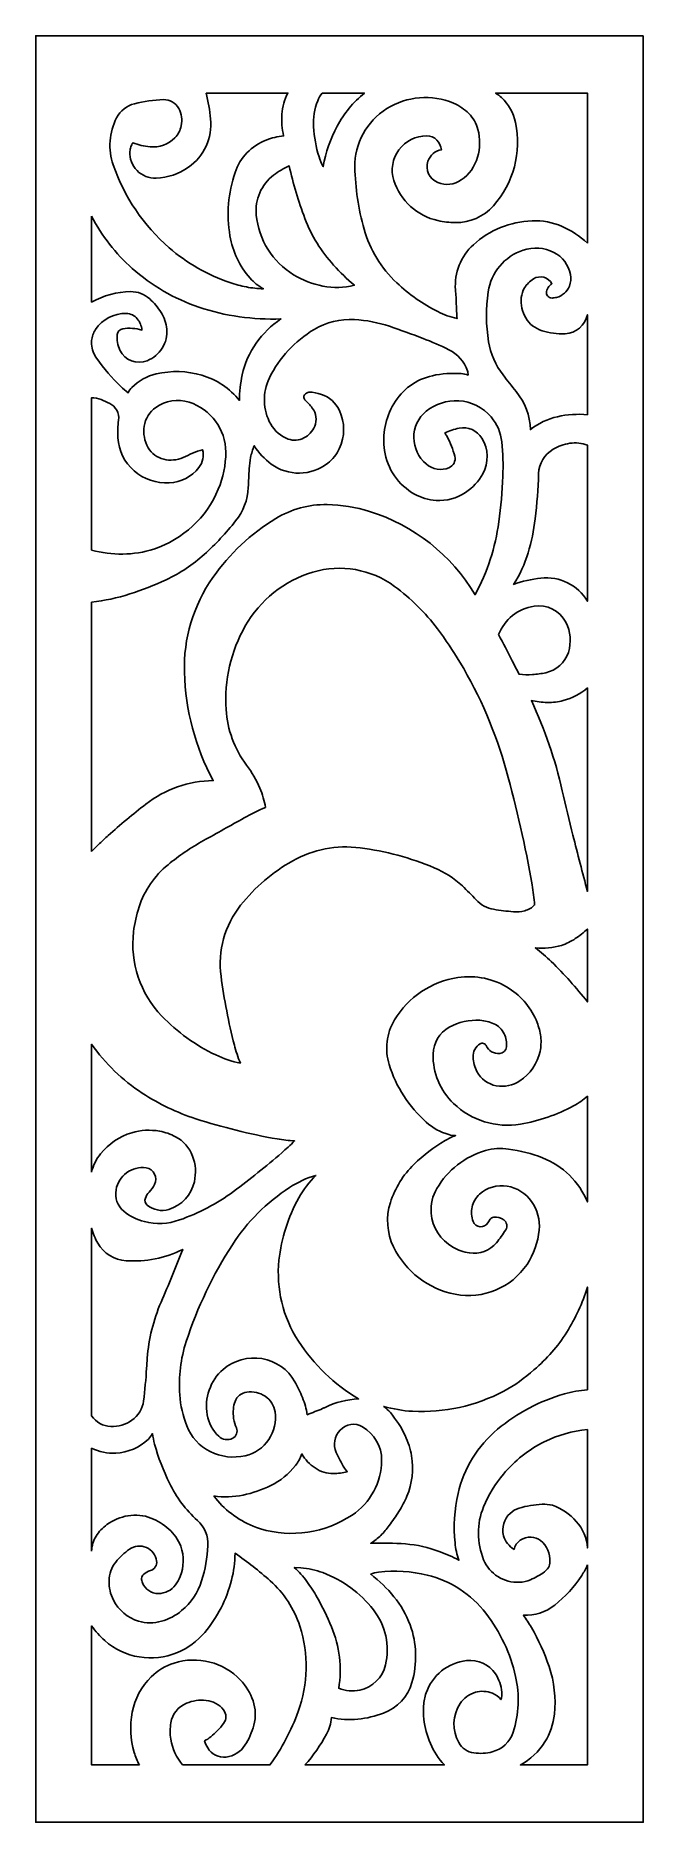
# Model space of a CAD drawing. Header units: centimetres. Extents: x -1.45 to 1.45, y -4.26 to 4.26.
import ezdxf

# ---------------------------------------------------------------- set-up
doc = ezdxf.new("R2010")
doc.units = ezdxf.units.CM
doc.header["$MEASUREMENT"] = 0
doc.layers.add('Layer 1', color=7, linetype='Continuous')

msp = doc.modelspace()

# ---------------------------------------------------------------- linework, layer by layer
at = {"layer": 'Layer 1', "color": 177}
for points, knots in [([(1.45039, 4.26053), (1.45039, 4.26053), (-1.45039, 4.26053), (-1.45039, 4.26053), (-1.45039, 4.26053), (-1.45039, 4.26053), (-1.45039, -4.26054), (-1.45039, -4.26054), (-1.45039, -4.26054), (-1.45039, -4.26054), (1.45039, -4.26054), (1.45039, -4.26054), (1.45039, -4.26054), (1.45039, -4.26054), (1.45039, 4.26053), (1.45039, 4.26053)], [0, 0, 0, 0, 0.2, 0.2, 0.2, 0.2, 0.4, 0.4, 0.4, 0.4, 0.6, 0.6, 0.6, 0.6, 1, 1, 1, 1]), ([(-0.63705, 3.98681), (-0.62651, 3.94631), (-0.6192, 3.90504), (-0.6151, 3.86338), (-0.6151, 3.86338), (-0.60632, 3.77333), (-0.64697, 3.68548), (-0.72145, 3.63323), (-0.72145, 3.63323), (-0.76668, 3.60151), (-0.82023, 3.58348), (-0.87559, 3.58135), (-0.87559, 3.58135), (-0.90971, 3.58003), (-0.94275, 3.59306), (-0.96657, 3.61722), (-0.96657, 3.61722), (-0.99038, 3.64145), (-1.00272, 3.67469), (-1.00051, 3.70843), (-1.00051, 3.70843), (-0.99996, 3.71585), (-0.99854, 3.72325), (-0.99624, 3.73041), (-0.99624, 3.73041), (-0.99398, 3.73752), (-0.99064, 3.74429), (-0.98637, 3.75046), (-0.98637, 3.75046), (-0.96026, 3.73959), (-0.93265, 3.73279), (-0.90442, 3.73038), (-0.90442, 3.73038), (-0.86037, 3.7266), (-0.81697, 3.74251), (-0.78603, 3.77379), (-0.78603, 3.77379), (-0.77047, 3.78957), (-0.75988, 3.80942), (-0.75554, 3.83103), (-0.75554, 3.83103), (-0.74988, 3.85922), (-0.75415, 3.88844), (-0.76768, 3.91388), (-0.76768, 3.91388), (-0.78192, 3.9406), (-0.81036, 3.95689), (-0.84087, 3.95565), (-0.84087, 3.95565), (-0.88737, 3.95391), (-0.93361, 3.94736), (-0.9788, 3.93614), (-0.9788, 3.93614), (-1.0156, 3.92703), (-1.04659, 3.90261), (-1.06385, 3.86917), (-1.06385, 3.86917), (-1.09979, 3.79954), (-1.10573, 3.71847), (-1.08027, 3.64442), (-1.08027, 3.64442), (-1.02769, 3.49179), (-0.93567, 3.35558), (-0.81318, 3.24937), (-0.81318, 3.24937), (-0.72833, 3.17572), (-0.62987, 3.11918), (-0.52325, 3.08278), (-0.52325, 3.08278), (-0.49744, 3.0744), (-0.47114, 3.06757), (-0.44448, 3.06232), (-0.44448, 3.06232), (-0.41781, 3.05707), (-0.39075, 3.05417), (-0.36355, 3.05362), (-0.36355, 3.05362), (-0.38746, 3.0668), (-0.40892, 3.08394), (-0.4269, 3.10432), (-0.4269, 3.10432), (-0.47714, 3.16121), (-0.5104, 3.23083), (-0.52296, 3.3054), (-0.52296, 3.3054), (-0.54, 3.40671), (-0.5317, 3.51063), (-0.49879, 3.60801), (-0.49879, 3.60801), (-0.47477, 3.6791), (-0.42007, 3.73597), (-0.34958, 3.7632), (-0.34958, 3.7632), (-0.32311, 3.77343), (-0.29523, 3.77985), (-0.26692, 3.78238), (-0.26692, 3.78238), (-0.27476, 3.81646), (-0.27752, 3.8515), (-0.27514, 3.88641), (-0.27514, 3.88641), (-0.27279, 3.9215), (-0.26304, 3.95569), (-0.24654, 3.98681), (-0.24654, 3.98681), (-0.24654, 3.98681), (-0.63704, 3.98681), (-0.63704, 3.98681), (-0.63704, 3.98681), (-0.63704, 3.98681), (-0.63705, 3.98681), (-0.63705, 3.98681)], [0, 0, 0, 0, 0.0344828, 0.0344828, 0.0344828, 0.0344828, 0.0689655, 0.0689655, 0.0689655, 0.0689655, 0.1034483, 0.1034483, 0.1034483, 0.1034483, 0.137931, 0.137931, 0.137931, 0.137931, 0.1724138, 0.1724138, 0.1724138, 0.1724138, 0.2068966, 0.2068966, 0.2068966, 0.2068966, 0.2413793, 0.2413793, 0.2413793, 0.2413793, 0.2758621, 0.2758621, 0.2758621, 0.2758621, 0.3103448, 0.3103448, 0.3103448, 0.3103448, 0.3448276, 0.3448276, 0.3448276, 0.3448276, 0.3793103, 0.3793103, 0.3793103, 0.3793103, 0.4137931, 0.4137931, 0.4137931, 0.4137931, 0.4482759, 0.4482759, 0.4482759, 0.4482759, 0.4827586, 0.4827586, 0.4827586, 0.4827586, 0.5172414, 0.5172414, 0.5172414, 0.5172414, 0.5517241, 0.5517241, 0.5517241, 0.5517241, 0.5862069, 0.5862069, 0.5862069, 0.5862069, 0.6206897, 0.6206897, 0.6206897, 0.6206897, 0.6551724, 0.6551724, 0.6551724, 0.6551724, 0.6896552, 0.6896552, 0.6896552, 0.6896552, 0.7241379, 0.7241379, 0.7241379, 0.7241379, 0.7586207, 0.7586207, 0.7586207, 0.7586207, 0.7931034, 0.7931034, 0.7931034, 0.7931034, 0.8275862, 0.8275862, 0.8275862, 0.8275862, 0.862069, 0.862069, 0.862069, 0.862069, 0.8965517, 0.8965517, 0.8965517, 0.8965517, 0.9310345, 0.9310345, 0.9310345, 0.9310345, 1, 1, 1, 1]), ([(-0.08351, 3.98681), (-0.08351, 3.98681), (0.11932, 3.98681), (0.11932, 3.98681), (0.11932, 3.98681), (0.06539, 3.9437), (0.02096, 3.89005), (-0.01114, 3.8292), (-0.01114, 3.8292), (-0.04311, 3.76863), (-0.06561, 3.70364), (-0.07786, 3.63639), (-0.07786, 3.63639), (-0.08601, 3.65129), (-0.09265, 3.66694), (-0.09779, 3.68311), (-0.09779, 3.68311), (-0.1124, 3.72947), (-0.12118, 3.77749), (-0.12395, 3.82598), (-0.12395, 3.82598), (-0.12635, 3.86841), (-0.11963, 3.91083), (-0.10423, 3.95045), (-0.10423, 3.95045), (-0.09918, 3.96354), (-0.09222, 3.9758), (-0.08351, 3.98681)], [0, 0, 0, 0, 0.125, 0.125, 0.125, 0.125, 0.25, 0.25, 0.25, 0.25, 0.375, 0.375, 0.375, 0.375, 0.5, 0.5, 0.5, 0.5, 0.625, 0.625, 0.625, 0.625, 0.75, 0.75, 0.75, 0.75, 1, 1, 1, 1]), ([(1.18372, 3.27132), (1.14814, 3.30464), (1.10706, 3.33158), (1.06225, 3.35103), (1.06225, 3.35103), (1.01719, 3.37056), (0.96829, 3.37969), (0.91916, 3.37778), (0.91916, 3.37778), (0.81519, 3.37367), (0.71611, 3.33334), (0.63926, 3.26385), (0.63926, 3.26385), (0.57862, 3.20905), (0.54703, 3.12954), (0.55379, 3.04844), (0.55379, 3.04844), (0.55568, 3.02562), (0.55701, 3.00276), (0.55768, 2.97989), (0.55768, 2.97989), (0.55844, 2.95705), (0.55954, 2.93418), (0.56107, 2.91132), (0.56107, 2.91132), (0.52959, 2.91886), (0.49907, 2.93), (0.47018, 2.94443), (0.47018, 2.94443), (0.39814, 2.9804), (0.33179, 3.02674), (0.27343, 3.08192), (0.27343, 3.08192), (0.19933, 3.15191), (0.14552, 3.24041), (0.11768, 3.338), (0.11768, 3.338), (0.09016, 3.43432), (0.07532, 3.53377), (0.0735, 3.63382), (0.0735, 3.63382), (0.07142, 3.74682), (0.12923, 3.85271), (0.22568, 3.91292), (0.22568, 3.91292), (0.3214, 3.97259), (0.4406, 3.98214), (0.54474, 3.93863), (0.54474, 3.93863), (0.57182, 3.92684), (0.59647, 3.91014), (0.61729, 3.88939), (0.61729, 3.88939), (0.63834, 3.86841), (0.65339, 3.84224), (0.66078, 3.81361), (0.66078, 3.81361), (0.67207, 3.76995), (0.67143, 3.72412), (0.65898, 3.68081), (0.65898, 3.68081), (0.64635, 3.63698), (0.61892, 3.59876), (0.58124, 3.57263), (0.58124, 3.57263), (0.54835, 3.54983), (0.50598, 3.54518), (0.46889, 3.56033), (0.46889, 3.56033), (0.42853, 3.57673), (0.40819, 3.62164), (0.42247, 3.66246), (0.42247, 3.66246), (0.4275, 3.67621), (0.43585, 3.68859), (0.4468, 3.69838), (0.4468, 3.69838), (0.45781, 3.70833), (0.47178, 3.71452), (0.48662, 3.7161), (0.48662, 3.7161), (0.48455, 3.73364), (0.47684, 3.75003), (0.46461, 3.76283), (0.46461, 3.76283), (0.45215, 3.77583), (0.43488, 3.78319), (0.41679, 3.78316), (0.41679, 3.78316), (0.36421, 3.78301), (0.31487, 3.75812), (0.28382, 3.71605), (0.28382, 3.71605), (0.25279, 3.67409), (0.24364, 3.62029), (0.25933, 3.57058), (0.25933, 3.57058), (0.28984, 3.47386), (0.37016, 3.40071), (0.47003, 3.37884), (0.47003, 3.37884), (0.49737, 3.37283), (0.52524, 3.3696), (0.55325, 3.36924), (0.55325, 3.36924), (0.62253, 3.36832), (0.68871, 3.39745), (0.73445, 3.44896), (0.73445, 3.44896), (0.83095, 3.5577), (0.87006, 3.70501), (0.84005, 3.84672), (0.84005, 3.84672), (0.83043, 3.89196), (0.80739, 3.9333), (0.7738, 3.96539), (0.7738, 3.96539), (0.76518, 3.97362), (0.75559, 3.9808), (0.74525, 3.98681), (0.74525, 3.98681), (0.74525, 3.98681), (1.18372, 3.98681), (1.18372, 3.98681), (1.18372, 3.98681), (1.18372, 3.98681), (1.18372, 3.27132), (1.18372, 3.27132)], [0, 0, 0, 0, 0.030303, 0.030303, 0.030303, 0.030303, 0.0606061, 0.0606061, 0.0606061, 0.0606061, 0.0909091, 0.0909091, 0.0909091, 0.0909091, 0.1212121, 0.1212121, 0.1212121, 0.1212121, 0.1515152, 0.1515152, 0.1515152, 0.1515152, 0.1818182, 0.1818182, 0.1818182, 0.1818182, 0.2121212, 0.2121212, 0.2121212, 0.2121212, 0.2424242, 0.2424242, 0.2424242, 0.2424242, 0.2727273, 0.2727273, 0.2727273, 0.2727273, 0.3030303, 0.3030303, 0.3030303, 0.3030303, 0.3333333, 0.3333333, 0.3333333, 0.3333333, 0.3636364, 0.3636364, 0.3636364, 0.3636364, 0.3939394, 0.3939394, 0.3939394, 0.3939394, 0.4242424, 0.4242424, 0.4242424, 0.4242424, 0.4545455, 0.4545455, 0.4545455, 0.4545455, 0.4848485, 0.4848485, 0.4848485, 0.4848485, 0.5151515, 0.5151515, 0.5151515, 0.5151515, 0.5454545, 0.5454545, 0.5454545, 0.5454545, 0.5757576, 0.5757576, 0.5757576, 0.5757576, 0.6060606, 0.6060606, 0.6060606, 0.6060606, 0.6363636, 0.6363636, 0.6363636, 0.6363636, 0.6666667, 0.6666667, 0.6666667, 0.6666667, 0.6969697, 0.6969697, 0.6969697, 0.6969697, 0.7272727, 0.7272727, 0.7272727, 0.7272727, 0.7575758, 0.7575758, 0.7575758, 0.7575758, 0.7878788, 0.7878788, 0.7878788, 0.7878788, 0.8181818, 0.8181818, 0.8181818, 0.8181818, 0.8484848, 0.8484848, 0.8484848, 0.8484848, 0.8787879, 0.8787879, 0.8787879, 0.8787879, 0.9090909, 0.9090909, 0.9090909, 0.9090909, 0.9393939, 0.9393939, 0.9393939, 0.9393939, 1, 1, 1, 1]), ([(-0.24003, 3.63939), (-0.22128, 3.55422), (-0.19626, 3.47053), (-0.16514, 3.38897), (-0.16514, 3.38897), (-0.13381, 3.30682), (-0.08728, 3.23119), (-0.02794, 3.16595), (-0.02794, 3.16595), (0.0029, 3.13213), (0.0359, 3.10027), (0.07088, 3.07066), (0.07088, 3.07066), (0.02183, 3.05847), (-0.02935, 3.05707), (-0.07902, 3.0666), (-0.07902, 3.0666), (-0.12849, 3.07609), (-0.17588, 3.0942), (-0.2189, 3.12012), (-0.2189, 3.12012), (-0.32012, 3.18217), (-0.38619, 3.28776), (-0.39741, 3.40518), (-0.39741, 3.40518), (-0.4044, 3.47861), (-0.37305, 3.55059), (-0.3144, 3.59595), (-0.3144, 3.59595), (-0.29161, 3.61356), (-0.26661, 3.62819), (-0.24003, 3.63939), (-0.24003, 3.63939), (-0.24003, 3.63939), (-0.24003, 3.63939), (-0.24003, 3.63939)], [0, 0, 0, 0, 0.1, 0.1, 0.1, 0.1, 0.2, 0.2, 0.2, 0.2, 0.3, 0.3, 0.3, 0.3, 0.4, 0.4, 0.4, 0.4, 0.5, 0.5, 0.5, 0.5, 0.6, 0.6, 0.6, 0.6, 0.7, 0.7, 0.7, 0.7, 0.8, 0.8, 0.8, 0.8, 1, 1, 1, 1]), ([(-1.18368, 3.3992), (-1.13444, 3.30573), (-1.06883, 3.22163), (-0.98988, 3.15091), (-0.98988, 3.15091), (-0.89726, 3.06898), (-0.78923, 3.00601), (-0.67198, 2.96561), (-0.67198, 2.96561), (-0.54556, 2.92368), (-0.41255, 2.90483), (-0.27933, 2.91001), (-0.27933, 2.91001), (-0.32568, 2.87891), (-0.36592, 2.83972), (-0.39805, 2.79428), (-0.39805, 2.79428), (-0.43025, 2.7488), (-0.45285, 2.69735), (-0.46447, 2.64296), (-0.46447, 2.64296), (-0.47308, 2.60282), (-0.47745, 2.56193), (-0.47751, 2.52091), (-0.47751, 2.52091), (-0.52343, 2.57864), (-0.58627, 2.62075), (-0.65739, 2.64141), (-0.65739, 2.64141), (-0.72802, 2.66192), (-0.80276, 2.66407), (-0.87448, 2.64759), (-0.87448, 2.64759), (-0.91879, 2.63742), (-0.9593, 2.61503), (-0.99131, 2.58303), (-0.99131, 2.58303), (-0.99855, 2.57576), (-1.00439, 2.5673), (-1.00855, 2.55796), (-1.00855, 2.55796), (-1.02115, 2.56678), (-1.03305, 2.57649), (-1.04412, 2.58712), (-1.04412, 2.58712), (-1.08681, 2.62818), (-1.12535, 2.67325), (-1.15925, 2.72164), (-1.15925, 2.72164), (-1.17318, 2.7415), (-1.18158, 2.76461), (-1.18368, 2.78869), (-1.18368, 2.78869), (-1.18368, 2.78869), (-1.18368, 2.80625), (-1.18368, 2.80625), (-1.18368, 2.80625), (-1.18195, 2.82519), (-1.1755, 2.84343), (-1.16492, 2.85929), (-1.16492, 2.85929), (-1.13236, 2.90831), (-1.07651, 2.93723), (-1.01731, 2.93578), (-1.01731, 2.93578), (-0.99699, 2.93528), (-0.97792, 2.92597), (-0.96517, 2.91035), (-0.96517, 2.91035), (-0.95272, 2.8951), (-0.94515, 2.87652), (-0.94341, 2.85696), (-0.94341, 2.85696), (-0.97289, 2.86538), (-1.00384, 2.8675), (-1.03421, 2.86316), (-1.03421, 2.86316), (-1.04879, 2.86107), (-1.06009, 2.8494), (-1.06145, 2.83482), (-1.06145, 2.83482), (-1.06391, 2.8094), (-1.05934, 2.78384), (-1.04827, 2.76079), (-1.04827, 2.76079), (-1.02503, 2.71239), (-0.96785, 2.69039), (-0.91777, 2.71069), (-0.91777, 2.71069), (-0.88811, 2.72269), (-0.86299, 2.74373), (-0.84608, 2.77076), (-0.84608, 2.77076), (-0.82913, 2.7978), (-0.82155, 2.82957), (-0.82438, 2.86124), (-0.82438, 2.86124), (-0.82693, 2.88965), (-0.83631, 2.917), (-0.8517, 2.9411), (-0.8517, 2.9411), (-0.86693, 2.96494), (-0.8853, 2.98666), (-0.90627, 3.0057), (-0.90627, 3.0057), (-0.93106, 3.02817), (-0.96348, 3.04044), (-0.99708, 3.04001), (-0.99708, 3.04001), (-1.06256, 3.03919), (-1.12672, 3.02198), (-1.18368, 2.98992), (-1.18368, 2.98992), (-1.18368, 2.98992), (-1.18368, 3.39917), (-1.18368, 3.39917), (-1.18368, 3.39917), (-1.18368, 3.39917), (-1.18368, 3.3992), (-1.18368, 3.3992)], [0, 0, 0, 0, 0.0322581, 0.0322581, 0.0322581, 0.0322581, 0.0645161, 0.0645161, 0.0645161, 0.0645161, 0.0967742, 0.0967742, 0.0967742, 0.0967742, 0.1290323, 0.1290323, 0.1290323, 0.1290323, 0.1612903, 0.1612903, 0.1612903, 0.1612903, 0.1935484, 0.1935484, 0.1935484, 0.1935484, 0.2258065, 0.2258065, 0.2258065, 0.2258065, 0.2580645, 0.2580645, 0.2580645, 0.2580645, 0.2903226, 0.2903226, 0.2903226, 0.2903226, 0.3225806, 0.3225806, 0.3225806, 0.3225806, 0.3548387, 0.3548387, 0.3548387, 0.3548387, 0.3870968, 0.3870968, 0.3870968, 0.3870968, 0.4193548, 0.4193548, 0.4193548, 0.4193548, 0.4516129, 0.4516129, 0.4516129, 0.4516129, 0.483871, 0.483871, 0.483871, 0.483871, 0.516129, 0.516129, 0.516129, 0.516129, 0.5483871, 0.5483871, 0.5483871, 0.5483871, 0.5806452, 0.5806452, 0.5806452, 0.5806452, 0.6129032, 0.6129032, 0.6129032, 0.6129032, 0.6451613, 0.6451613, 0.6451613, 0.6451613, 0.6774194, 0.6774194, 0.6774194, 0.6774194, 0.7096774, 0.7096774, 0.7096774, 0.7096774, 0.7419355, 0.7419355, 0.7419355, 0.7419355, 0.7741935, 0.7741935, 0.7741935, 0.7741935, 0.8064516, 0.8064516, 0.8064516, 0.8064516, 0.8387097, 0.8387097, 0.8387097, 0.8387097, 0.8709677, 0.8709677, 0.8709677, 0.8709677, 0.9032258, 0.9032258, 0.9032258, 0.9032258, 0.9354839, 0.9354839, 0.9354839, 0.9354839, 1, 1, 1, 1]), ([(1.18372, 2.92991), (1.18372, 2.92991), (1.18372, 2.45269), (1.18372, 2.45269), (1.18372, 2.45269), (1.1359, 2.45745), (1.08766, 2.45434), (1.04094, 2.44351), (1.04094, 2.44351), (0.99392, 2.4326), (0.94989, 2.41177), (0.91179, 2.38237), (0.91179, 2.38237), (0.90911, 2.44849), (0.88523, 2.51198), (0.84355, 2.56367), (0.84355, 2.56367), (0.82245, 2.58983), (0.8016, 2.61611), (0.78092, 2.6426), (0.78092, 2.6426), (0.74482, 2.68881), (0.72098, 2.7433), (0.71176, 2.80105), (0.71176, 2.80105), (0.69907, 2.87985), (0.69844, 2.96017), (0.70991, 3.03919), (0.70991, 3.03919), (0.72328, 3.1313), (0.78788, 3.20816), (0.87687, 3.23797), (0.87687, 3.23797), (0.92505, 3.25407), (0.97779, 3.2502), (1.02312, 3.22725), (1.02312, 3.22725), (1.06447, 3.20625), (1.09384, 3.16748), (1.10253, 3.12224), (1.10253, 3.12224), (1.10615, 3.10345), (1.10442, 3.08401), (1.0976, 3.06609), (1.0976, 3.06609), (1.08717, 3.03948), (1.06429, 3.01955), (1.03635, 3.01261), (1.03635, 3.01261), (1.0292, 3.01086), (1.02193, 3.00979), (1.01459, 3.00936), (1.01459, 3.00936), (1.00784, 3.00905), (1.0012, 3.01147), (0.99624, 3.0161), (0.99624, 3.0161), (0.99133, 3.02073), (0.9885, 3.02721), (0.98849, 3.03391), (0.98849, 3.03391), (0.98847, 3.04282), (0.99103, 3.05157), (0.99586, 3.05909), (0.99586, 3.05909), (1.00063, 3.06655), (1.00696, 3.07289), (1.01446, 3.07768), (1.01446, 3.07768), (1.00628, 3.09279), (0.99215, 3.1039), (0.97545, 3.10828), (0.97545, 3.10828), (0.95869, 3.1127), (0.94094, 3.11011), (0.92626, 3.10099), (0.92626, 3.10099), (0.90863, 3.09009), (0.89386, 3.07511), (0.88324, 3.05743), (0.88324, 3.05743), (0.87479, 3.04336), (0.86955, 3.02766), (0.86783, 3.01136), (0.86783, 3.01136), (0.86429, 2.97784), (0.87169, 2.94413), (0.88897, 2.91508), (0.88897, 2.91508), (0.90636, 2.8858), (0.9341, 2.86396), (0.96683, 2.85375), (0.96683, 2.85375), (1.00237, 2.8427), (1.0396, 2.83786), (1.07681, 2.83947), (1.07681, 2.83947), (1.12919, 2.84179), (1.17323, 2.87903), (1.18372, 2.92992), (1.18372, 2.92992), (1.18372, 2.92992), (1.18372, 2.92991), (1.18372, 2.92991)], [0, 0, 0, 0, 0.037037, 0.037037, 0.037037, 0.037037, 0.0740741, 0.0740741, 0.0740741, 0.0740741, 0.1111111, 0.1111111, 0.1111111, 0.1111111, 0.1481481, 0.1481481, 0.1481481, 0.1481481, 0.1851852, 0.1851852, 0.1851852, 0.1851852, 0.2222222, 0.2222222, 0.2222222, 0.2222222, 0.2592593, 0.2592593, 0.2592593, 0.2592593, 0.2962963, 0.2962963, 0.2962963, 0.2962963, 0.3333333, 0.3333333, 0.3333333, 0.3333333, 0.3703704, 0.3703704, 0.3703704, 0.3703704, 0.4074074, 0.4074074, 0.4074074, 0.4074074, 0.4444444, 0.4444444, 0.4444444, 0.4444444, 0.4814815, 0.4814815, 0.4814815, 0.4814815, 0.5185185, 0.5185185, 0.5185185, 0.5185185, 0.5555556, 0.5555556, 0.5555556, 0.5555556, 0.5925926, 0.5925926, 0.5925926, 0.5925926, 0.6296296, 0.6296296, 0.6296296, 0.6296296, 0.6666667, 0.6666667, 0.6666667, 0.6666667, 0.7037037, 0.7037037, 0.7037037, 0.7037037, 0.7407407, 0.7407407, 0.7407407, 0.7407407, 0.7777778, 0.7777778, 0.7777778, 0.7777778, 0.8148148, 0.8148148, 0.8148148, 0.8148148, 0.8518519, 0.8518519, 0.8518519, 0.8518519, 0.8888889, 0.8888889, 0.8888889, 0.8888889, 0.9259259, 0.9259259, 0.9259259, 0.9259259, 1, 1, 1, 1]), ([(-1.18368, 0.3689), (-1.18368, 0.3689), (-1.18368, 1.55843), (-1.18368, 1.55843), (-1.18368, 1.55843), (-1.12183, 1.5659), (-1.06079, 1.57912), (-1.00145, 1.59792), (-1.00145, 1.59792), (-0.94217, 1.61679), (-0.88418, 1.63938), (-0.82782, 1.66564), (-0.82782, 1.66564), (-0.76118, 1.69663), (-0.69968, 1.73751), (-0.64543, 1.78683), (-0.64543, 1.78683), (-0.59139, 1.83594), (-0.54134, 1.88923), (-0.49576, 1.94616), (-0.49576, 1.94616), (-0.45942, 1.9916), (-0.43839, 2.04719), (-0.43565, 2.10512), (-0.43565, 2.10512), (-0.43425, 2.13526), (-0.43273, 2.16542), (-0.4311, 2.19555), (-0.4311, 2.19555), (-0.43013, 2.21343), (-0.42785, 2.23126), (-0.42426, 2.24889), (-0.42426, 2.24889), (-0.42032, 2.26795), (-0.41462, 2.28667), (-0.40723, 2.3047), (-0.40723, 2.3047), (-0.3857, 2.27102), (-0.3581, 2.24154), (-0.32578, 2.21767), (-0.32578, 2.21767), (-0.24543, 2.15839), (-0.13503, 2.15993), (-0.05647, 2.22155), (-0.05647, 2.22155), (-0.03281, 2.24012), (-0.01381, 2.26379), (-0.00091, 2.2908), (-0.00091, 2.2908), (0.02665, 2.34868), (0.0268, 2.4156), (-0.00059, 2.47354), (-0.00059, 2.47354), (-0.0176, 2.50955), (-0.0486, 2.53714), (-0.08651, 2.55011), (-0.08651, 2.55011), (-0.10569, 2.55664), (-0.12577, 2.56017), (-0.14603, 2.56058), (-0.14603, 2.56058), (-0.15398, 2.55847), (-0.16108, 2.55406), (-0.16638, 2.54786), (-0.16638, 2.54786), (-0.1724, 2.54085), (-0.17192, 2.53045), (-0.16521, 2.52404), (-0.16521, 2.52404), (-0.15239, 2.51177), (-0.14052, 2.49855), (-0.12972, 2.48453), (-0.12972, 2.48453), (-0.11057, 2.45964), (-0.10624, 2.42645), (-0.11839, 2.39755), (-0.11839, 2.39755), (-0.12869, 2.37393), (-0.14667, 2.35437), (-0.16953, 2.34215), (-0.16953, 2.34215), (-0.19277, 2.3296), (-0.22038, 2.32775), (-0.2451, 2.33698), (-0.2451, 2.33698), (-0.28044, 2.35027), (-0.30998, 2.37542), (-0.32843, 2.40812), (-0.32843, 2.40812), (-0.36674, 2.47605), (-0.369, 2.55835), (-0.33461, 2.6283), (-0.33461, 2.6283), (-0.28738, 2.72429), (-0.21298, 2.80468), (-0.12058, 2.85965), (-0.12058, 2.85965), (-0.06285, 2.89402), (0.004, 2.91039), (0.07123, 2.90669), (0.07123, 2.90669), (0.12826, 2.90354), (0.18455, 2.8927), (0.23859, 2.87453), (0.23859, 2.87453), (0.29239, 2.85644), (0.34586, 2.83722), (0.39887, 2.81695), (0.39887, 2.81695), (0.44076, 2.8009), (0.48186, 2.78293), (0.52202, 2.76298), (0.52202, 2.76298), (0.5637, 2.74232), (0.59547, 2.70614), (0.61043, 2.66237), (0.61043, 2.66237), (0.61265, 2.65579), (0.61385, 2.64886), (0.6139, 2.64187), (0.6139, 2.64187), (0.60314, 2.64562), (0.59189, 2.64797), (0.5805, 2.64886), (0.5805, 2.64886), (0.53461, 2.65239), (0.48842, 2.64908), (0.44349, 2.63906), (0.44349, 2.63906), (0.36572, 2.62175), (0.29883, 2.57309), (0.25883, 2.50479), (0.25883, 2.50479), (0.2194, 2.43749), (0.20401, 2.35903), (0.21508, 2.28201), (0.21508, 2.28201), (0.22771, 2.19429), (0.28078, 2.1175), (0.35876, 2.07417), (0.35876, 2.07417), (0.39014, 2.05671), (0.42499, 2.04641), (0.46088, 2.04391), (0.46088, 2.04391), (0.51098, 2.04109), (0.56062, 2.0546), (0.60225, 2.0824), (0.60225, 2.0824), (0.63627, 2.10511), (0.66424, 2.13557), (0.68389, 2.17122), (0.68389, 2.17122), (0.71318, 2.22454), (0.71176, 2.28916), (0.68003, 2.34108), (0.68003, 2.34108), (0.65735, 2.37823), (0.61367, 2.39725), (0.57074, 2.38866), (0.57074, 2.38866), (0.54703, 2.38391), (0.52409, 2.37608), (0.50245, 2.3654), (0.50245, 2.3654), (0.50666, 2.36047), (0.51031, 2.35508), (0.51334, 2.34934), (0.51334, 2.34934), (0.52924, 2.31928), (0.54164, 2.28751), (0.55021, 2.25466), (0.55021, 2.25466), (0.55612, 2.2323), (0.54436, 2.20897), (0.52273, 2.20015), (0.52273, 2.20015), (0.48583, 2.18507), (0.44344, 2.19196), (0.41333, 2.218), (0.41333, 2.218), (0.37656, 2.24973), (0.35524, 2.29553), (0.35471, 2.34387), (0.35471, 2.34387), (0.35419, 2.39247), (0.37599, 2.43871), (0.41395, 2.46945), (0.41395, 2.46945), (0.45748, 2.50469), (0.51287, 2.52248), (0.56901, 2.51926), (0.56901, 2.51926), (0.62919, 2.51577), (0.68532, 2.48792), (0.72425, 2.44233), (0.72425, 2.44233), (0.75256, 2.40844), (0.77007, 2.36698), (0.77466, 2.32322), (0.77466, 2.32322), (0.78035, 2.26879), (0.78201, 2.21401), (0.77971, 2.15932), (0.77971, 2.15932), (0.77665, 2.0864), (0.77024, 2.01366), (0.76057, 1.9413), (0.76057, 1.9413), (0.74438, 1.81976), (0.70592, 1.7021), (0.64715, 1.59422), (0.64715, 1.59422), (0.53448, 1.78415), (0.35476, 1.92582), (0.14265, 1.99181), (0.14265, 1.99181), (0.07721, 2.01215), (0.00922, 2.02307), (-0.05934, 2.0242), (-0.05934, 2.0242), (-0.14585, 2.02563), (-0.23092, 2.00259), (-0.30462, 1.95768), (-0.30462, 1.95768), (-0.42324, 1.88543), (-0.52539, 1.78962), (-0.60473, 1.67629), (-0.60473, 1.67629), (-0.69749, 1.54379), (-0.74506, 1.38549), (-0.74051, 1.22429), (-0.74051, 1.22429), (-0.73539, 1.04388), (-0.6884, 0.86719), (-0.60312, 0.70773), (-0.60312, 0.70773), (-0.71994, 0.70624), (-0.83293, 0.66679), (-0.92485, 0.59542), (-0.92485, 0.59542), (-0.98657, 0.54745), (-1.0465, 0.49736), (-1.10459, 0.44516), (-1.10459, 0.44516), (-1.11819, 0.43291), (-1.13174, 0.42053), (-1.14515, 0.40807), (-1.14515, 0.40807), (-1.1586, 0.39562), (-1.17144, 0.38255), (-1.18368, 0.3689)], [0, 0, 0, 0, 0.015625, 0.015625, 0.015625, 0.015625, 0.03125, 0.03125, 0.03125, 0.03125, 0.046875, 0.046875, 0.046875, 0.046875, 0.0625, 0.0625, 0.0625, 0.0625, 0.078125, 0.078125, 0.078125, 0.078125, 0.09375, 0.09375, 0.09375, 0.09375, 0.109375, 0.109375, 0.109375, 0.109375, 0.125, 0.125, 0.125, 0.125, 0.140625, 0.140625, 0.140625, 0.140625, 0.15625, 0.15625, 0.15625, 0.15625, 0.171875, 0.171875, 0.171875, 0.171875, 0.1875, 0.1875, 0.1875, 0.1875, 0.203125, 0.203125, 0.203125, 0.203125, 0.21875, 0.21875, 0.21875, 0.21875, 0.234375, 0.234375, 0.234375, 0.234375, 0.25, 0.25, 0.25, 0.25, 0.265625, 0.265625, 0.265625, 0.265625, 0.28125, 0.28125, 0.28125, 0.28125, 0.296875, 0.296875, 0.296875, 0.296875, 0.3125, 0.3125, 0.3125, 0.3125, 0.328125, 0.328125, 0.328125, 0.328125, 0.34375, 0.34375, 0.34375, 0.34375, 0.359375, 0.359375, 0.359375, 0.359375, 0.375, 0.375, 0.375, 0.375, 0.390625, 0.390625, 0.390625, 0.390625, 0.40625, 0.40625, 0.40625, 0.40625, 0.421875, 0.421875, 0.421875, 0.421875, 0.4375, 0.4375, 0.4375, 0.4375, 0.453125, 0.453125, 0.453125, 0.453125, 0.46875, 0.46875, 0.46875, 0.46875, 0.484375, 0.484375, 0.484375, 0.484375, 0.5, 0.5, 0.5, 0.5, 0.515625, 0.515625, 0.515625, 0.515625, 0.53125, 0.53125, 0.53125, 0.53125, 0.546875, 0.546875, 0.546875, 0.546875, 0.5625, 0.5625, 0.5625, 0.5625, 0.578125, 0.578125, 0.578125, 0.578125, 0.59375, 0.59375, 0.59375, 0.59375, 0.609375, 0.609375, 0.609375, 0.609375, 0.625, 0.625, 0.625, 0.625, 0.640625, 0.640625, 0.640625, 0.640625, 0.65625, 0.65625, 0.65625, 0.65625, 0.671875, 0.671875, 0.671875, 0.671875, 0.6875, 0.6875, 0.6875, 0.6875, 0.703125, 0.703125, 0.703125, 0.703125, 0.71875, 0.71875, 0.71875, 0.71875, 0.734375, 0.734375, 0.734375, 0.734375, 0.75, 0.75, 0.75, 0.75, 0.765625, 0.765625, 0.765625, 0.765625, 0.78125, 0.78125, 0.78125, 0.78125, 0.796875, 0.796875, 0.796875, 0.796875, 0.8125, 0.8125, 0.8125, 0.8125, 0.828125, 0.828125, 0.828125, 0.828125, 0.84375, 0.84375, 0.84375, 0.84375, 0.859375, 0.859375, 0.859375, 0.859375, 0.875, 0.875, 0.875, 0.875, 0.890625, 0.890625, 0.890625, 0.890625, 0.90625, 0.90625, 0.90625, 0.90625, 0.921875, 0.921875, 0.921875, 0.921875, 0.9375, 0.9375, 0.9375, 0.9375, 0.953125, 0.953125, 0.953125, 0.953125, 0.96875, 0.96875, 0.96875, 0.96875, 1, 1, 1, 1]), ([(-1.18368, 1.80753), (-1.18368, 1.80753), (-1.18368, 2.5335), (-1.18368, 2.5335), (-1.18368, 2.5335), (-1.16828, 2.53317), (-1.15302, 2.53028), (-1.13856, 2.52504), (-1.13856, 2.52504), (-1.12422, 2.51979), (-1.11017, 2.51361), (-1.09665, 2.50651), (-1.09665, 2.50651), (-1.08287, 2.49928), (-1.07148, 2.48834), (-1.06376, 2.47494), (-1.06376, 2.47494), (-1.05543, 2.46031), (-1.05222, 2.44332), (-1.05463, 2.42669), (-1.05463, 2.42669), (-1.0586, 2.399), (-1.05978, 2.37099), (-1.05816, 2.34307), (-1.05816, 2.34307), (-1.05465, 2.28221), (-1.0266, 2.22533), (-0.9803, 2.18519), (-0.9803, 2.18519), (-0.9341, 2.14524), (-0.87418, 2.12445), (-0.81293, 2.12724), (-0.81293, 2.12724), (-0.75677, 2.12981), (-0.70469, 2.15701), (-0.67085, 2.20152), (-0.67085, 2.20152), (-0.65247, 2.22569), (-0.64606, 2.25672), (-0.65342, 2.28611), (-0.65342, 2.28611), (-0.66992, 2.28233), (-0.68595, 2.27679), (-0.70119, 2.26958), (-0.70119, 2.26958), (-0.71643, 2.26239), (-0.73174, 2.25538), (-0.74713, 2.24864), (-0.74713, 2.24864), (-0.7761, 2.23591), (-0.8085, 2.23305), (-0.83922, 2.24045), (-0.83922, 2.24045), (-0.87044, 2.24799), (-0.89715, 2.26785), (-0.91314, 2.29546), (-0.91314, 2.29546), (-0.93123, 2.3266), (-0.93803, 2.36295), (-0.93246, 2.39845), (-0.93246, 2.39845), (-0.92685, 2.43432), (-0.90693, 2.46652), (-0.87715, 2.48772), (-0.87715, 2.48772), (-0.83118, 2.52065), (-0.7721, 2.52985), (-0.7181, 2.51262), (-0.7181, 2.51262), (-0.6139, 2.47939), (-0.54313, 2.38326), (-0.54286, 2.27475), (-0.54286, 2.27475), (-0.54277, 2.21382), (-0.55484, 2.15343), (-0.57848, 2.0972), (-0.57848, 2.0972), (-0.63485, 1.9627), (-0.74702, 1.85872), (-0.88615, 1.81186), (-0.88615, 1.81186), (-0.98277, 1.78181), (-1.0862, 1.7803), (-1.18368, 1.80753), (-1.18368, 1.80753), (-1.18368, 1.80753), (-1.18368, 1.80753), (-1.18368, 1.80753)], [0, 0, 0, 0, 0.0434783, 0.0434783, 0.0434783, 0.0434783, 0.0869565, 0.0869565, 0.0869565, 0.0869565, 0.1304348, 0.1304348, 0.1304348, 0.1304348, 0.173913, 0.173913, 0.173913, 0.173913, 0.2173913, 0.2173913, 0.2173913, 0.2173913, 0.2608696, 0.2608696, 0.2608696, 0.2608696, 0.3043478, 0.3043478, 0.3043478, 0.3043478, 0.3478261, 0.3478261, 0.3478261, 0.3478261, 0.3913043, 0.3913043, 0.3913043, 0.3913043, 0.4347826, 0.4347826, 0.4347826, 0.4347826, 0.4782609, 0.4782609, 0.4782609, 0.4782609, 0.5217391, 0.5217391, 0.5217391, 0.5217391, 0.5652174, 0.5652174, 0.5652174, 0.5652174, 0.6086957, 0.6086957, 0.6086957, 0.6086957, 0.6521739, 0.6521739, 0.6521739, 0.6521739, 0.6956522, 0.6956522, 0.6956522, 0.6956522, 0.7391304, 0.7391304, 0.7391304, 0.7391304, 0.7826087, 0.7826087, 0.7826087, 0.7826087, 0.826087, 0.826087, 0.826087, 0.826087, 0.8695652, 0.8695652, 0.8695652, 0.8695652, 0.9130435, 0.9130435, 0.9130435, 0.9130435, 1, 1, 1, 1]), ([(1.18372, 2.3077), (1.18372, 2.3077), (1.18372, 1.56362), (1.18372, 1.56362), (1.18372, 1.56362), (1.13777, 1.64055), (1.05073, 1.68362), (0.96112, 1.67369), (0.96112, 1.67369), (0.91676, 1.66878), (0.87318, 1.6587), (0.83124, 1.64365), (0.83124, 1.64365), (0.86106, 1.69041), (0.88432, 1.74103), (0.90023, 1.79408), (0.90023, 1.79408), (0.91612, 1.84697), (0.92744, 1.90109), (0.93401, 1.9559), (0.93401, 1.9559), (0.94257, 2.02758), (0.9481, 2.09963), (0.95043, 2.17177), (0.95043, 2.17177), (0.95202, 2.21979), (0.97828, 2.26367), (1.02004, 2.28806), (1.02004, 2.28806), (1.0445, 2.30239), (1.07151, 2.31201), (1.09957, 2.3165), (1.09957, 2.3165), (1.12791, 2.321), (1.15694, 2.31797), (1.18372, 2.3077), (1.18372, 2.3077), (1.18372, 2.3077), (1.18372, 2.3077), (1.18372, 2.3077)], [0, 0, 0, 0, 0.0909091, 0.0909091, 0.0909091, 0.0909091, 0.1818182, 0.1818182, 0.1818182, 0.1818182, 0.2727273, 0.2727273, 0.2727273, 0.2727273, 0.3636364, 0.3636364, 0.3636364, 0.3636364, 0.4545455, 0.4545455, 0.4545455, 0.4545455, 0.5454545, 0.5454545, 0.5454545, 0.5454545, 0.6363636, 0.6363636, 0.6363636, 0.6363636, 0.7272727, 0.7272727, 0.7272727, 0.7272727, 0.8181818, 0.8181818, 0.8181818, 0.8181818, 1, 1, 1, 1]), ([(-0.47335, -0.64015), (-0.51399, -0.63161), (-0.55341, -0.61829), (-0.5909, -0.60056), (-0.5909, -0.60056), (-0.68735, -0.55488), (-0.77455, -0.49206), (-0.84816, -0.41527), (-0.84816, -0.41527), (-0.95109, -0.30789), (-1.00057, -0.16056), (-0.98323, -0.01344), (-0.98323, -0.01344), (-0.97848, 0.0268), (-0.96973, 0.06648), (-0.9571, 0.10505), (-0.9571, 0.10505), (-0.93121, 0.18397), (-0.88314, 0.25399), (-0.81852, 0.30682), (-0.81852, 0.30682), (-0.76582, 0.34988), (-0.70932, 0.38821), (-0.6497, 0.42132), (-0.6497, 0.42132), (-0.5849, 0.4573), (-0.52021, 0.49344), (-0.45554, 0.52972), (-0.45554, 0.52972), (-0.42253, 0.54826), (-0.38853, 0.56503), (-0.35369, 0.57989), (-0.35369, 0.57989), (-0.35848, 0.61132), (-0.36722, 0.64197), (-0.37963, 0.67124), (-0.37963, 0.67124), (-0.39651, 0.71032), (-0.41794, 0.74731), (-0.44353, 0.78141), (-0.44353, 0.78141), (-0.50144, 0.85864), (-0.53553, 0.95082), (-0.54173, 1.04681), (-0.54173, 1.04681), (-0.55072, 1.18584), (-0.51872, 1.32453), (-0.44963, 1.44587), (-0.44963, 1.44587), (-0.37953, 1.56911), (-0.26401, 1.66089), (-0.12737, 1.70193), (-0.12737, 1.70193), (0.00611, 1.74207), (0.15104, 1.71692), (0.26282, 1.6342), (0.26282, 1.6342), (0.34055, 1.57674), (0.40949, 1.50851), (0.46769, 1.43161), (0.46769, 1.43161), (0.50632, 1.38052), (0.54213, 1.32736), (0.57498, 1.27241), (0.57498, 1.27241), (0.67135, 1.11106), (0.74567, 0.93769), (0.79597, 0.75697), (0.79597, 0.75697), (0.84607, 0.57691), (0.88741, 0.39456), (0.91979, 0.21053), (0.91979, 0.21053), (0.92536, 0.17891), (0.92926, 0.14701), (0.93147, 0.11497), (0.93147, 0.11497), (0.91895, 0.10136), (0.90267, 0.09167), (0.88464, 0.08709), (0.88464, 0.08709), (0.8669, 0.08255), (0.84851, 0.08097), (0.83022, 0.08233), (0.83022, 0.08233), (0.79863, 0.08469), (0.76715, 0.08857), (0.73591, 0.09394), (0.73591, 0.09394), (0.70388, 0.09947), (0.67456, 0.11537), (0.6525, 0.13909), (0.6525, 0.13909), (0.63133, 0.16193), (0.60933, 0.18397), (0.5866, 0.20524), (0.5866, 0.20524), (0.54728, 0.24194), (0.50173, 0.27139), (0.45205, 0.29221), (0.45205, 0.29221), (0.33898, 0.33959), (0.21998, 0.37154), (0.09824, 0.3872), (0.09824, 0.3872), (-0.01298, 0.40147), (-0.1259, 0.37963), (-0.22349, 0.32484), (-0.22349, 0.32484), (-0.31951, 0.27096), (-0.40392, 0.19902), (-0.47201, 0.11295), (-0.47201, 0.11295), (-0.54776, 0.01719), (-0.58143, -0.10461), (-0.56548, -0.22522), (-0.56548, -0.22522), (-0.55087, -0.33573), (-0.52967, -0.44533), (-0.50188, -0.55337), (-0.50188, -0.55337), (-0.4943, -0.58285), (-0.48477, -0.61186), (-0.47335, -0.64015), (-0.47335, -0.64015), (-0.47335, -0.64015), (-0.47335, -0.64015), (-0.47335, -0.64015)], [0, 0, 0, 0, 0.030303, 0.030303, 0.030303, 0.030303, 0.0606061, 0.0606061, 0.0606061, 0.0606061, 0.0909091, 0.0909091, 0.0909091, 0.0909091, 0.1212121, 0.1212121, 0.1212121, 0.1212121, 0.1515152, 0.1515152, 0.1515152, 0.1515152, 0.1818182, 0.1818182, 0.1818182, 0.1818182, 0.2121212, 0.2121212, 0.2121212, 0.2121212, 0.2424242, 0.2424242, 0.2424242, 0.2424242, 0.2727273, 0.2727273, 0.2727273, 0.2727273, 0.3030303, 0.3030303, 0.3030303, 0.3030303, 0.3333333, 0.3333333, 0.3333333, 0.3333333, 0.3636364, 0.3636364, 0.3636364, 0.3636364, 0.3939394, 0.3939394, 0.3939394, 0.3939394, 0.4242424, 0.4242424, 0.4242424, 0.4242424, 0.4545455, 0.4545455, 0.4545455, 0.4545455, 0.4848485, 0.4848485, 0.4848485, 0.4848485, 0.5151515, 0.5151515, 0.5151515, 0.5151515, 0.5454545, 0.5454545, 0.5454545, 0.5454545, 0.5757576, 0.5757576, 0.5757576, 0.5757576, 0.6060606, 0.6060606, 0.6060606, 0.6060606, 0.6363636, 0.6363636, 0.6363636, 0.6363636, 0.6666667, 0.6666667, 0.6666667, 0.6666667, 0.6969697, 0.6969697, 0.6969697, 0.6969697, 0.7272727, 0.7272727, 0.7272727, 0.7272727, 0.7575758, 0.7575758, 0.7575758, 0.7575758, 0.7878788, 0.7878788, 0.7878788, 0.7878788, 0.8181818, 0.8181818, 0.8181818, 0.8181818, 0.8484848, 0.8484848, 0.8484848, 0.8484848, 0.8787879, 0.8787879, 0.8787879, 0.8787879, 0.9090909, 0.9090909, 0.9090909, 0.9090909, 0.9393939, 0.9393939, 0.9393939, 0.9393939, 1, 1, 1, 1]), ([(0.75983, 1.40462), (0.78771, 1.47627), (0.85214, 1.52779), (0.92874, 1.5397), (0.92874, 1.5397), (0.99046, 1.54935), (1.05158, 1.51862), (1.08033, 1.4636), (1.08033, 1.4636), (1.10355, 1.41908), (1.10794, 1.3672), (1.09252, 1.31947), (1.09252, 1.31947), (1.07663, 1.27024), (1.03534, 1.23323), (0.98434, 1.22236), (0.98434, 1.22236), (0.9636, 1.21794), (0.94254, 1.21494), (0.92133, 1.21349), (0.92133, 1.21349), (0.90013, 1.21201), (0.8788, 1.21266), (0.85773, 1.21533), (0.85773, 1.21533), (0.8465, 1.23657), (0.83538, 1.25789), (0.82427, 1.2792), (0.82427, 1.2792), (0.80263, 1.32093), (0.78114, 1.36272), (0.75983, 1.40459), (0.75983, 1.40459), (0.75983, 1.40459), (0.75983, 1.40462), (0.75983, 1.40462)], [0, 0, 0, 0, 0.1, 0.1, 0.1, 0.1, 0.2, 0.2, 0.2, 0.2, 0.3, 0.3, 0.3, 0.3, 0.4, 0.4, 0.4, 0.4, 0.5, 0.5, 0.5, 0.5, 0.6, 0.6, 0.6, 0.6, 0.7, 0.7, 0.7, 0.7, 0.8, 0.8, 0.8, 0.8, 1, 1, 1, 1]), ([(1.18372, 0.17898), (1.18372, 0.17898), (1.18372, 1.15003), (1.18372, 1.15003), (1.18372, 1.15003), (1.15016, 1.1218), (1.11077, 1.10116), (1.06834, 1.08959), (1.06834, 1.08959), (1.04348, 1.08316), (1.01781, 1.08016), (0.9921, 1.08061), (0.9921, 1.08061), (0.96644, 1.08106), (0.94089, 1.0841), (0.91584, 1.08959), (0.91584, 1.08959), (0.9802, 0.95182), (1.02972, 0.8077), (1.06367, 0.65967), (1.06367, 0.65967), (1.07995, 0.58876), (1.09676, 0.51793), (1.11411, 0.44724), (1.11411, 0.44724), (1.13722, 0.35775), (1.16039, 0.26832), (1.18372, 0.17897), (1.18372, 0.17897), (1.18372, 0.17897), (1.18372, 0.17898), (1.18372, 0.17898)], [0, 0, 0, 0, 0.1111111, 0.1111111, 0.1111111, 0.1111111, 0.2222222, 0.2222222, 0.2222222, 0.2222222, 0.3333333, 0.3333333, 0.3333333, 0.3333333, 0.4444444, 0.4444444, 0.4444444, 0.4444444, 0.5555556, 0.5555556, 0.5555556, 0.5555556, 0.6666667, 0.6666667, 0.6666667, 0.6666667, 0.7777778, 0.7777778, 0.7777778, 0.7777778, 1, 1, 1, 1]), ([(1.18372, -0.00001), (1.16597, -0.01716), (1.14655, -0.03251), (1.12587, -0.04597), (1.12587, -0.04597), (1.1051, -0.05942), (1.08269, -0.07019), (1.05915, -0.07794), (1.05915, -0.07794), (1.01927, -0.09059), (0.97718, -0.09485), (0.93556, -0.09044), (0.93556, -0.09044), (0.96189, -0.11084), (0.98713, -0.13251), (1.01123, -0.15542), (1.01123, -0.15542), (1.07283, -0.21582), (1.13046, -0.28009), (1.18372, -0.34783), (1.18372, -0.34783), (1.18372, -0.34783), (1.18372, -0.00001), (1.18372, -0.00001), (1.18372, -0.00001), (1.18372, -0.00001), (1.18372, -0.00001), (1.18372, -0.00001)], [0, 0, 0, 0, 0.125, 0.125, 0.125, 0.125, 0.25, 0.25, 0.25, 0.25, 0.375, 0.375, 0.375, 0.375, 0.5, 0.5, 0.5, 0.5, 0.625, 0.625, 0.625, 0.625, 0.75, 0.75, 0.75, 0.75, 1, 1, 1, 1]), ([(1.18372, -1.30129), (1.18372, -1.30129), (1.18372, -0.79736), (1.18372, -0.79736), (1.18372, -0.79736), (1.16357, -0.81536), (1.14138, -0.8309), (1.11755, -0.8437), (1.11755, -0.8437), (1.0384, -0.88619), (0.95273, -0.91548), (0.864, -0.9305), (0.864, -0.9305), (0.74798, -0.95012), (0.62934, -0.91366), (0.54474, -0.83247), (0.54474, -0.83247), (0.48048, -0.77078), (0.44501, -0.68525), (0.4468, -0.59662), (0.4468, -0.59662), (0.44788, -0.54344), (0.47733, -0.49479), (0.52414, -0.4688), (0.52414, -0.4688), (0.56879, -0.44404), (0.61972, -0.43249), (0.67075, -0.43555), (0.67075, -0.43555), (0.69376, -0.43691), (0.71628, -0.44246), (0.73728, -0.45184), (0.73728, -0.45184), (0.75876, -0.46147), (0.77611, -0.47829), (0.78619, -0.49941), (0.78619, -0.49941), (0.79564, -0.51913), (0.79931, -0.54105), (0.79684, -0.56274), (0.79684, -0.56274), (0.79492, -0.57915), (0.7817, -0.59203), (0.76511, -0.59366), (0.76511, -0.59366), (0.73753, -0.59633), (0.71132, -0.58123), (0.69995, -0.55625), (0.69995, -0.55625), (0.69762, -0.55104), (0.6931, -0.54712), (0.68759, -0.54544), (0.68759, -0.54544), (0.68212, -0.54379), (0.6762, -0.54453), (0.67131, -0.54754), (0.67131, -0.54754), (0.64923, -0.56111), (0.63636, -0.58542), (0.6376, -0.61109), (0.6376, -0.61109), (0.63879, -0.63528), (0.64521, -0.65891), (0.65644, -0.68038), (0.65644, -0.68038), (0.67497, -0.71579), (0.70902, -0.74064), (0.74863, -0.74756), (0.74863, -0.74756), (0.78762, -0.75443), (0.8277, -0.74616), (0.86067, -0.72446), (0.86067, -0.72446), (0.91015, -0.69195), (0.94481, -0.64169), (0.95734, -0.58421), (0.95734, -0.58421), (0.9624, -0.56111), (0.96351, -0.53735), (0.96059, -0.51392), (0.96059, -0.51392), (0.95771, -0.49055), (0.95188, -0.46762), (0.94338, -0.44564), (0.94338, -0.44564), (0.9172, -0.37922), (0.87073, -0.32261), (0.81045, -0.28367), (0.81045, -0.28367), (0.73784, -0.23714), (0.65065, -0.2186), (0.56518, -0.23149), (0.56518, -0.23149), (0.43889, -0.25061), (0.32797, -0.32468), (0.2628, -0.43356), (0.2628, -0.43356), (0.2243, -0.4979), (0.21496, -0.57522), (0.23708, -0.64673), (0.23708, -0.64673), (0.26987, -0.75275), (0.33122, -0.84785), (0.41454, -0.92184), (0.41454, -0.92184), (0.44533, -0.94916), (0.48192, -0.96932), (0.52159, -0.98081), (0.52159, -0.98081), (0.53228, -0.98388), (0.54337, -0.98532), (0.55447, -0.98513), (0.55447, -0.98513), (0.53707, -0.99121), (0.52038, -0.99902), (0.50458, -1.00848), (0.50458, -1.00848), (0.45062, -1.04068), (0.40069, -1.079), (0.35565, -1.12266), (0.35565, -1.12266), (0.30364, -1.17309), (0.26495, -1.23541), (0.24296, -1.3041), (0.24296, -1.3041), (0.22048, -1.37434), (0.22591, -1.45034), (0.25816, -1.5167), (0.25816, -1.5167), (0.31491, -1.63354), (0.42388, -1.71697), (0.55231, -1.74186), (0.55231, -1.74186), (0.68517, -1.76763), (0.82047, -1.71153), (0.89518, -1.59961), (0.89518, -1.59961), (0.92785, -1.55064), (0.94789, -1.49443), (0.95343, -1.43596), (0.95343, -1.43596), (0.95804, -1.38761), (0.94507, -1.33922), (0.91683, -1.29952), (0.91683, -1.29952), (0.88928, -1.26089), (0.84745, -1.23471), (0.80046, -1.22672), (0.80046, -1.22672), (0.75277, -1.21856), (0.70401, -1.23282), (0.66843, -1.26527), (0.66843, -1.26527), (0.65088, -1.28149), (0.63854, -1.30248), (0.63302, -1.32564), (0.63302, -1.32564), (0.62753, -1.34886), (0.62931, -1.37317), (0.63814, -1.39533), (0.63814, -1.39533), (0.64364, -1.40919), (0.65665, -1.41881), (0.67167, -1.4201), (0.67167, -1.4201), (0.68674, -1.42141), (0.70118, -1.41399), (0.70884, -1.40105), (0.70884, -1.40105), (0.71214, -1.39541), (0.71562, -1.38991), (0.71927, -1.38453), (0.71927, -1.38453), (0.72309, -1.37886), (0.72924, -1.37514), (0.73609, -1.37444), (0.73609, -1.37444), (0.75306, -1.37263), (0.77016, -1.37716), (0.78398, -1.38713), (0.78398, -1.38713), (0.7994, -1.3982), (0.80355, -1.41926), (0.79355, -1.43534), (0.79355, -1.43534), (0.78018, -1.45662), (0.76541, -1.47702), (0.7493, -1.4963), (0.7493, -1.4963), (0.71788, -1.53392), (0.66884, -1.55247), (0.62012, -1.54529), (0.62012, -1.54529), (0.59224, -1.54117), (0.56541, -1.53186), (0.54104, -1.51782), (0.54104, -1.51782), (0.48171, -1.48367), (0.44301, -1.42291), (0.43735, -1.35517), (0.43735, -1.35517), (0.43441, -1.31395), (0.44409, -1.27283), (0.46506, -1.23709), (0.46506, -1.23709), (0.51628, -1.14999), (0.59922, -1.08549), (0.69678, -1.05688), (0.69678, -1.05688), (0.73257, -1.04639), (0.77039, -1.04422), (0.80717, -1.05057), (0.80717, -1.05057), (0.86268, -1.05724), (0.91708, -1.07099), (0.96907, -1.09144), (0.96907, -1.09144), (1.06633, -1.12973), (1.14376, -1.20551), (1.18373, -1.30133), (1.18373, -1.30133), (1.18373, -1.30133), (1.18372, -1.30129), (1.18372, -1.30129)], [0, 0, 0, 0, 0.0175439, 0.0175439, 0.0175439, 0.0175439, 0.0350877, 0.0350877, 0.0350877, 0.0350877, 0.0526316, 0.0526316, 0.0526316, 0.0526316, 0.0701754, 0.0701754, 0.0701754, 0.0701754, 0.0877193, 0.0877193, 0.0877193, 0.0877193, 0.1052632, 0.1052632, 0.1052632, 0.1052632, 0.122807, 0.122807, 0.122807, 0.122807, 0.1403509, 0.1403509, 0.1403509, 0.1403509, 0.1578947, 0.1578947, 0.1578947, 0.1578947, 0.1754386, 0.1754386, 0.1754386, 0.1754386, 0.1929825, 0.1929825, 0.1929825, 0.1929825, 0.2105263, 0.2105263, 0.2105263, 0.2105263, 0.2280702, 0.2280702, 0.2280702, 0.2280702, 0.245614, 0.245614, 0.245614, 0.245614, 0.2631579, 0.2631579, 0.2631579, 0.2631579, 0.2807018, 0.2807018, 0.2807018, 0.2807018, 0.2982456, 0.2982456, 0.2982456, 0.2982456, 0.3157895, 0.3157895, 0.3157895, 0.3157895, 0.3333333, 0.3333333, 0.3333333, 0.3333333, 0.3508772, 0.3508772, 0.3508772, 0.3508772, 0.3684211, 0.3684211, 0.3684211, 0.3684211, 0.3859649, 0.3859649, 0.3859649, 0.3859649, 0.4035088, 0.4035088, 0.4035088, 0.4035088, 0.4210526, 0.4210526, 0.4210526, 0.4210526, 0.4385965, 0.4385965, 0.4385965, 0.4385965, 0.4561404, 0.4561404, 0.4561404, 0.4561404, 0.4736842, 0.4736842, 0.4736842, 0.4736842, 0.4912281, 0.4912281, 0.4912281, 0.4912281, 0.5087719, 0.5087719, 0.5087719, 0.5087719, 0.5263158, 0.5263158, 0.5263158, 0.5263158, 0.5438596, 0.5438596, 0.5438596, 0.5438596, 0.5614035, 0.5614035, 0.5614035, 0.5614035, 0.5789474, 0.5789474, 0.5789474, 0.5789474, 0.5964912, 0.5964912, 0.5964912, 0.5964912, 0.6140351, 0.6140351, 0.6140351, 0.6140351, 0.6315789, 0.6315789, 0.6315789, 0.6315789, 0.6491228, 0.6491228, 0.6491228, 0.6491228, 0.6666667, 0.6666667, 0.6666667, 0.6666667, 0.6842105, 0.6842105, 0.6842105, 0.6842105, 0.7017544, 0.7017544, 0.7017544, 0.7017544, 0.7192982, 0.7192982, 0.7192982, 0.7192982, 0.7368421, 0.7368421, 0.7368421, 0.7368421, 0.754386, 0.754386, 0.754386, 0.754386, 0.7719298, 0.7719298, 0.7719298, 0.7719298, 0.7894737, 0.7894737, 0.7894737, 0.7894737, 0.8070175, 0.8070175, 0.8070175, 0.8070175, 0.8245614, 0.8245614, 0.8245614, 0.8245614, 0.8421053, 0.8421053, 0.8421053, 0.8421053, 0.8596491, 0.8596491, 0.8596491, 0.8596491, 0.877193, 0.877193, 0.877193, 0.877193, 0.8947368, 0.8947368, 0.8947368, 0.8947368, 0.9122807, 0.9122807, 0.9122807, 0.9122807, 0.9298246, 0.9298246, 0.9298246, 0.9298246, 0.9473684, 0.9473684, 0.9473684, 0.9473684, 0.9649123, 0.9649123, 0.9649123, 0.9649123, 1, 1, 1, 1]), ([(-1.18368, -1.15929), (-1.18368, -1.15929), (-1.18368, -0.54947), (-1.18368, -0.54947), (-1.18368, -0.54947), (-1.11839, -0.64158), (-1.03628, -0.72071), (-0.94153, -0.78278), (-0.94153, -0.78278), (-0.86217, -0.83475), (-0.77611, -0.87587), (-0.68569, -0.90504), (-0.68569, -0.90504), (-0.55857, -0.94608), (-0.42874, -0.97826), (-0.29711, -1.00136), (-0.29711, -1.00136), (-0.26985, -1.00617), (-0.24235, -1.00938), (-0.21475, -1.01101), (-0.21475, -1.01101), (-0.23452, -1.03067), (-0.25493, -1.04967), (-0.27603, -1.06789), (-0.27603, -1.06789), (-0.35022, -1.13224), (-0.42697, -1.19358), (-0.50614, -1.25183), (-0.50614, -1.25183), (-0.58479, -1.30968), (-0.67172, -1.35554), (-0.76402, -1.38794), (-0.76402, -1.38794), (-0.81786, -1.40686), (-0.87611, -1.40958), (-0.93154, -1.39586), (-0.93154, -1.39586), (-0.96754, -1.38689), (-1.00108, -1.36998), (-1.02963, -1.34642), (-1.02963, -1.34642), (-1.05985, -1.32142), (-1.07405, -1.28213), (-1.06676, -1.24378), (-1.06676, -1.24378), (-1.06062, -1.2115), (-1.04262, -1.1826), (-1.01624, -1.16271), (-1.01624, -1.16271), (-0.98969, -1.14266), (-0.95599, -1.13425), (-0.92303, -1.13942), (-0.92303, -1.13942), (-0.90557, -1.14218), (-0.89047, -1.15304), (-0.8825, -1.16871), (-0.8825, -1.16871), (-0.87451, -1.18435), (-0.87468, -1.20296), (-0.88286, -1.21851), (-0.88286, -1.21851), (-0.88986, -1.2318), (-0.8987, -1.24406), (-0.90916, -1.25491), (-0.90916, -1.25491), (-0.9171, -1.26326), (-0.9232, -1.27315), (-0.92693, -1.28401), (-0.92693, -1.28401), (-0.93099, -1.29578), (-0.9274, -1.30879), (-0.91782, -1.31683), (-0.91782, -1.31683), (-0.8893, -1.34072), (-0.85046, -1.34849), (-0.81481, -1.3374), (-0.81481, -1.3374), (-0.75319, -1.31824), (-0.70669, -1.26792), (-0.69283, -1.20541), (-0.69283, -1.20541), (-0.68378, -1.16458), (-0.68673, -1.1221), (-0.70134, -1.08291), (-0.70134, -1.08291), (-0.71611, -1.04318), (-0.74515, -1.01029), (-0.78293, -0.99054), (-0.78293, -0.99054), (-0.80673, -0.97808), (-0.83224, -0.96921), (-0.85866, -0.96424), (-0.85866, -0.96424), (-0.90309, -0.95637), (-0.94875, -0.95899), (-0.99196, -0.97192), (-0.99196, -0.97192), (-1.05064, -0.98947), (-1.10249, -1.02428), (-1.14075, -1.07175), (-1.14075, -1.07175), (-1.15087, -1.08469), (-1.15968, -1.09859), (-1.16705, -1.11321), (-1.16705, -1.11321), (-1.17447, -1.12783), (-1.18002, -1.14335), (-1.18368, -1.15929)], [0, 0, 0, 0, 0.0357143, 0.0357143, 0.0357143, 0.0357143, 0.0714286, 0.0714286, 0.0714286, 0.0714286, 0.1071429, 0.1071429, 0.1071429, 0.1071429, 0.1428571, 0.1428571, 0.1428571, 0.1428571, 0.1785714, 0.1785714, 0.1785714, 0.1785714, 0.2142857, 0.2142857, 0.2142857, 0.2142857, 0.25, 0.25, 0.25, 0.25, 0.2857143, 0.2857143, 0.2857143, 0.2857143, 0.3214286, 0.3214286, 0.3214286, 0.3214286, 0.3571429, 0.3571429, 0.3571429, 0.3571429, 0.3928571, 0.3928571, 0.3928571, 0.3928571, 0.4285714, 0.4285714, 0.4285714, 0.4285714, 0.4642857, 0.4642857, 0.4642857, 0.4642857, 0.5, 0.5, 0.5, 0.5, 0.5357143, 0.5357143, 0.5357143, 0.5357143, 0.5714286, 0.5714286, 0.5714286, 0.5714286, 0.6071429, 0.6071429, 0.6071429, 0.6071429, 0.6428571, 0.6428571, 0.6428571, 0.6428571, 0.6785714, 0.6785714, 0.6785714, 0.6785714, 0.7142857, 0.7142857, 0.7142857, 0.7142857, 0.75, 0.75, 0.75, 0.75, 0.7857143, 0.7857143, 0.7857143, 0.7857143, 0.8214286, 0.8214286, 0.8214286, 0.8214286, 0.8571429, 0.8571429, 0.8571429, 0.8571429, 0.8928571, 0.8928571, 0.8928571, 0.8928571, 0.9285714, 0.9285714, 0.9285714, 0.9285714, 1, 1, 1, 1]), ([(-0.11223, -1.17493), (-0.14466, -1.20676), (-0.17236, -1.24306), (-0.19445, -1.28265), (-0.19445, -1.28265), (-0.24575, -1.37442), (-0.27783, -1.47538), (-0.28889, -1.57968), (-0.28889, -1.57968), (-0.3032, -1.71492), (-0.27049, -1.85091), (-0.19611, -1.96522), (-0.19611, -1.96522), (-0.12292, -2.0777), (-0.02479, -2.17214), (0.09089, -2.24124), (0.09089, -2.24124), (0.03571, -2.24367), (-0.01833, -2.25744), (-0.06789, -2.28159), (-0.06789, -2.28159), (-0.07201, -2.2836), (-0.07624, -2.28553), (-0.08049, -2.28735), (-0.08049, -2.28735), (-0.09261, -2.2925), (-0.10481, -2.29742), (-0.11711, -2.30213), (-0.11711, -2.30213), (-0.12943, -2.30686), (-0.1417, -2.31165), (-0.15394, -2.3165), (-0.15394, -2.3165), (-0.15828, -2.2886), (-0.16596, -2.26131), (-0.17691, -2.23527), (-0.17691, -2.23527), (-0.18778, -2.20933), (-0.20004, -2.18394), (-0.21366, -2.15928), (-0.21366, -2.15928), (-0.24608, -2.10059), (-0.30384, -2.05997), (-0.37044, -2.04902), (-0.37044, -2.04902), (-0.43679, -2.03811), (-0.50457, -2.05694), (-0.55553, -2.10051), (-0.55553, -2.10051), (-0.58591, -2.12704), (-0.60881, -2.1609), (-0.62204, -2.19885), (-0.62204, -2.19885), (-0.63523, -2.23674), (-0.6385, -2.27734), (-0.63145, -2.31687), (-0.63145, -2.31687), (-0.62448, -2.35603), (-0.60514, -2.39198), (-0.57624, -2.41957), (-0.57624, -2.41957), (-0.55845, -2.43653), (-0.53174, -2.44035), (-0.50991, -2.42899), (-0.50991, -2.42899), (-0.49201, -2.41969), (-0.48433, -2.39829), (-0.49233, -2.3799), (-0.49233, -2.3799), (-0.50474, -2.35135), (-0.50963, -2.32017), (-0.50669, -2.28925), (-0.50669, -2.28925), (-0.50551, -2.2771), (-0.50281, -2.26514), (-0.49857, -2.25365), (-0.49857, -2.25365), (-0.48974, -2.22944), (-0.46792, -2.21208), (-0.44215, -2.20872), (-0.44215, -2.20872), (-0.41176, -2.2047), (-0.3809, -2.21174), (-0.35536, -2.22853), (-0.35536, -2.22853), (-0.32945, -2.24554), (-0.31218, -2.27275), (-0.30793, -2.30325), (-0.30793, -2.30325), (-0.30155, -2.34939), (-0.3123, -2.39631), (-0.33812, -2.43521), (-0.33812, -2.43521), (-0.36404, -2.47428), (-0.40424, -2.50192), (-0.45022, -2.51238), (-0.45022, -2.51238), (-0.50639, -2.52515), (-0.56532, -2.51814), (-0.61685, -2.49254), (-0.61685, -2.49254), (-0.66858, -2.46687), (-0.70876, -2.42282), (-0.72947, -2.36928), (-0.72947, -2.36928), (-0.7477, -2.32209), (-0.75887, -2.27253), (-0.76257, -2.22218), (-0.76257, -2.22218), (-0.76897, -2.13605), (-0.75846, -2.04948), (-0.73164, -1.96729), (-0.73164, -1.96729), (-0.67854, -1.8047), (-0.60447, -1.64957), (-0.51126, -1.50578), (-0.51126, -1.50578), (-0.44067, -1.39692), (-0.34771, -1.30391), (-0.23852, -1.23292), (-0.23852, -1.23292), (-0.19953, -1.20757), (-0.15695, -1.188), (-0.11223, -1.17493), (-0.11223, -1.17493), (-0.11223, -1.17493), (-0.11223, -1.17493), (-0.11223, -1.17493)], [0, 0, 0, 0, 0.030303, 0.030303, 0.030303, 0.030303, 0.0606061, 0.0606061, 0.0606061, 0.0606061, 0.0909091, 0.0909091, 0.0909091, 0.0909091, 0.1212121, 0.1212121, 0.1212121, 0.1212121, 0.1515152, 0.1515152, 0.1515152, 0.1515152, 0.1818182, 0.1818182, 0.1818182, 0.1818182, 0.2121212, 0.2121212, 0.2121212, 0.2121212, 0.2424242, 0.2424242, 0.2424242, 0.2424242, 0.2727273, 0.2727273, 0.2727273, 0.2727273, 0.3030303, 0.3030303, 0.3030303, 0.3030303, 0.3333333, 0.3333333, 0.3333333, 0.3333333, 0.3636364, 0.3636364, 0.3636364, 0.3636364, 0.3939394, 0.3939394, 0.3939394, 0.3939394, 0.4242424, 0.4242424, 0.4242424, 0.4242424, 0.4545455, 0.4545455, 0.4545455, 0.4545455, 0.4848485, 0.4848485, 0.4848485, 0.4848485, 0.5151515, 0.5151515, 0.5151515, 0.5151515, 0.5454545, 0.5454545, 0.5454545, 0.5454545, 0.5757576, 0.5757576, 0.5757576, 0.5757576, 0.6060606, 0.6060606, 0.6060606, 0.6060606, 0.6363636, 0.6363636, 0.6363636, 0.6363636, 0.6666667, 0.6666667, 0.6666667, 0.6666667, 0.6969697, 0.6969697, 0.6969697, 0.6969697, 0.7272727, 0.7272727, 0.7272727, 0.7272727, 0.7575758, 0.7575758, 0.7575758, 0.7575758, 0.7878788, 0.7878788, 0.7878788, 0.7878788, 0.8181818, 0.8181818, 0.8181818, 0.8181818, 0.8484848, 0.8484848, 0.8484848, 0.8484848, 0.8787879, 0.8787879, 0.8787879, 0.8787879, 0.9090909, 0.9090909, 0.9090909, 0.9090909, 0.9393939, 0.9393939, 0.9393939, 0.9393939, 1, 1, 1, 1]), ([(-1.18368, -1.42755), (-1.18368, -1.42755), (-1.18368, -2.32266), (-1.18368, -2.32266), (-1.18368, -2.32266), (-1.16268, -2.35279), (-1.12862, -2.37131), (-1.0917, -2.37265), (-1.0917, -2.37265), (-1.05579, -2.37396), (-1.02045, -2.36355), (-0.99111, -2.34306), (-0.99111, -2.34306), (-0.96037, -2.32159), (-0.94021, -2.28826), (-0.93554, -2.25129), (-0.93554, -2.25129), (-0.929, -2.19938), (-0.92416, -2.14732), (-0.92097, -2.09511), (-0.92097, -2.09511), (-0.91997, -2.07912), (-0.91893, -2.06312), (-0.91773, -2.04711), (-0.91773, -2.04711), (-0.91092, -1.95521), (-0.88866, -1.865), (-0.85193, -1.78031), (-0.85193, -1.78031), (-0.83381, -1.73861), (-0.81634, -1.69662), (-0.79954, -1.65436), (-0.79954, -1.65436), (-0.78274, -1.61208), (-0.76572, -1.56996), (-0.74842, -1.52791), (-0.74842, -1.52791), (-0.83198, -1.56976), (-0.92545, -1.58851), (-1.0189, -1.58226), (-1.0189, -1.58226), (-1.07495, -1.57851), (-1.12541, -1.54722), (-1.1534, -1.49895), (-1.1534, -1.49895), (-1.16642, -1.47646), (-1.1766, -1.4525), (-1.18368, -1.42755), (-1.18368, -1.42755), (-1.18368, -1.42755), (-1.18368, -1.42755), (-1.18368, -1.42755)], [0, 0, 0, 0, 0.0714286, 0.0714286, 0.0714286, 0.0714286, 0.1428571, 0.1428571, 0.1428571, 0.1428571, 0.2142857, 0.2142857, 0.2142857, 0.2142857, 0.2857143, 0.2857143, 0.2857143, 0.2857143, 0.3571429, 0.3571429, 0.3571429, 0.3571429, 0.4285714, 0.4285714, 0.4285714, 0.4285714, 0.5, 0.5, 0.5, 0.5, 0.5714286, 0.5714286, 0.5714286, 0.5714286, 0.6428571, 0.6428571, 0.6428571, 0.6428571, 0.7142857, 0.7142857, 0.7142857, 0.7142857, 0.7857143, 0.7857143, 0.7857143, 0.7857143, 0.8571429, 0.8571429, 0.8571429, 0.8571429, 1, 1, 1, 1]), ([(1.18372, -2.19799), (1.18372, -2.19799), (1.18372, -1.7083), (1.18372, -1.7083), (1.18372, -1.7083), (1.16008, -1.78384), (1.12681, -1.85613), (1.08471, -1.92334), (1.08471, -1.92334), (1.04252, -1.9907), (0.98978, -2.05101), (0.92855, -2.10198), (0.92855, -2.10198), (0.88503, -2.14217), (0.83644, -2.17656), (0.78398, -2.20431), (0.78398, -2.20431), (0.65053, -2.27494), (0.50002, -2.30808), (0.34893, -2.30022), (0.34893, -2.30022), (0.30227, -2.29778), (0.256, -2.28998), (0.21113, -2.27695), (0.21113, -2.27695), (0.22269, -2.2858), (0.23328, -2.29583), (0.24274, -2.30688), (0.24274, -2.30688), (0.27111, -2.3401), (0.29496, -2.37692), (0.31353, -2.41638), (0.31353, -2.41638), (0.32804, -2.44706), (0.33819, -2.47964), (0.3437, -2.51309), (0.3437, -2.51309), (0.35443, -2.57793), (0.34685, -2.64452), (0.32181, -2.70537), (0.32181, -2.70537), (0.31124, -2.73063), (0.29842, -2.7549), (0.28356, -2.77792), (0.28356, -2.77792), (0.26872, -2.80091), (0.25321, -2.82347), (0.23704, -2.8456), (0.23704, -2.8456), (0.22501, -2.86207), (0.21171, -2.87762), (0.1973, -2.8921), (0.1973, -2.8921), (0.18285, -2.90662), (0.1666, -2.91928), (0.14889, -2.92967), (0.14889, -2.92967), (0.20418, -2.92775), (0.25953, -2.92884), (0.31474, -2.93303), (0.31474, -2.93303), (0.37009, -2.93724), (0.42465, -2.94932), (0.47658, -2.96893), (0.47658, -2.96893), (0.50856, -2.98099), (0.53981, -2.9949), (0.57015, -3.01049), (0.57015, -3.01049), (0.56053, -2.98387), (0.55427, -2.95617), (0.55154, -2.92803), (0.55154, -2.92803), (0.54378, -2.84907), (0.54876, -2.76939), (0.56637, -2.69198), (0.56637, -2.69198), (0.59355, -2.57232), (0.65976, -2.46478), (0.75468, -2.38602), (0.75468, -2.38602), (0.84807, -2.3085), (0.95673, -2.25108), (1.07374, -2.21738), (1.07374, -2.21738), (1.1096, -2.20704), (1.14645, -2.20057), (1.18372, -2.19799)], [0, 0, 0, 0, 0.0434783, 0.0434783, 0.0434783, 0.0434783, 0.0869565, 0.0869565, 0.0869565, 0.0869565, 0.1304348, 0.1304348, 0.1304348, 0.1304348, 0.173913, 0.173913, 0.173913, 0.173913, 0.2173913, 0.2173913, 0.2173913, 0.2173913, 0.2608696, 0.2608696, 0.2608696, 0.2608696, 0.3043478, 0.3043478, 0.3043478, 0.3043478, 0.3478261, 0.3478261, 0.3478261, 0.3478261, 0.3913043, 0.3913043, 0.3913043, 0.3913043, 0.4347826, 0.4347826, 0.4347826, 0.4347826, 0.4782609, 0.4782609, 0.4782609, 0.4782609, 0.5217391, 0.5217391, 0.5217391, 0.5217391, 0.5652174, 0.5652174, 0.5652174, 0.5652174, 0.6086957, 0.6086957, 0.6086957, 0.6086957, 0.6521739, 0.6521739, 0.6521739, 0.6521739, 0.6956522, 0.6956522, 0.6956522, 0.6956522, 0.7391304, 0.7391304, 0.7391304, 0.7391304, 0.7826087, 0.7826087, 0.7826087, 0.7826087, 0.826087, 0.826087, 0.826087, 0.826087, 0.8695652, 0.8695652, 0.8695652, 0.8695652, 0.9130435, 0.9130435, 0.9130435, 0.9130435, 1, 1, 1, 1]), ([(-0.60046, -2.70426), (-0.55392, -2.71066), (-0.50664, -2.70913), (-0.46064, -2.69977), (-0.46064, -2.69977), (-0.41476, -2.69048), (-0.37032, -2.67531), (-0.32837, -2.65463), (-0.32837, -2.65463), (-0.28238, -2.63199), (-0.24211, -2.59941), (-0.21054, -2.55927), (-0.21054, -2.55927), (-0.19739, -2.54253), (-0.18698, -2.52392), (-0.17963, -2.50398), (-0.17963, -2.50398), (-0.16401, -2.53056), (-0.14258, -2.55327), (-0.11696, -2.57063), (-0.11696, -2.57063), (-0.09109, -2.58816), (-0.06043, -2.59744), (-0.02908, -2.5972), (-0.02908, -2.5972), (-0.00686, -2.59705), (0.01522, -2.59423), (0.03674, -2.58882), (0.03674, -2.58882), (0.03168, -2.58334), (0.02716, -2.57736), (0.02326, -2.57101), (0.02326, -2.57101), (0.00872, -2.54707), (-0.00421, -2.52224), (-0.01557, -2.49662), (-0.01557, -2.49662), (-0.03142, -2.46072), (-0.02432, -2.4189), (0.00247, -2.39011), (0.00247, -2.39011), (0.03017, -2.36036), (0.07515, -2.35383), (0.11032, -2.37446), (0.11032, -2.37446), (0.16708, -2.40771), (0.20171, -2.46841), (0.20129, -2.53378), (0.20129, -2.53378), (0.20057, -2.63879), (0.14752, -2.73672), (0.05968, -2.79542), (0.05968, -2.79542), (-0.06878, -2.8812), (-0.22949, -2.90519), (-0.37781, -2.86087), (-0.37781, -2.86087), (-0.38972, -2.85732), (-0.40141, -2.85317), (-0.41291, -2.84845), (-0.41291, -2.84845), (-0.4871, -2.81755), (-0.55179, -2.76778), (-0.60046, -2.70426)], [0, 0, 0, 0, 0.0588235, 0.0588235, 0.0588235, 0.0588235, 0.1176471, 0.1176471, 0.1176471, 0.1176471, 0.1764706, 0.1764706, 0.1764706, 0.1764706, 0.2352941, 0.2352941, 0.2352941, 0.2352941, 0.2941176, 0.2941176, 0.2941176, 0.2941176, 0.3529412, 0.3529412, 0.3529412, 0.3529412, 0.4117647, 0.4117647, 0.4117647, 0.4117647, 0.4705882, 0.4705882, 0.4705882, 0.4705882, 0.5294118, 0.5294118, 0.5294118, 0.5294118, 0.5882353, 0.5882353, 0.5882353, 0.5882353, 0.6470588, 0.6470588, 0.6470588, 0.6470588, 0.7058824, 0.7058824, 0.7058824, 0.7058824, 0.7647059, 0.7647059, 0.7647059, 0.7647059, 0.8235294, 0.8235294, 0.8235294, 0.8235294, 0.8823529, 0.8823529, 0.8823529, 0.8823529, 1, 1, 1, 1]), ([(-1.18368, -2.96708), (-1.18368, -2.96708), (-1.18368, -2.47652), (-1.18368, -2.47652), (-1.18368, -2.47652), (-1.14769, -2.49362), (-1.10806, -2.50166), (-1.06817, -2.49992), (-1.06817, -2.49992), (-1.00974, -2.49709), (-0.95443, -2.47323), (-0.91259, -2.43268), (-0.91259, -2.43268), (-0.90459, -2.42497), (-0.89784, -2.41613), (-0.89254, -2.40639), (-0.89254, -2.40639), (-0.89068, -2.42342), (-0.88744, -2.44021), (-0.88286, -2.45671), (-0.88286, -2.45671), (-0.86497, -2.52078), (-0.84122, -2.58308), (-0.81202, -2.64292), (-0.81202, -2.64292), (-0.77921, -2.71013), (-0.73375, -2.77051), (-0.67814, -2.82083), (-0.67814, -2.82083), (-0.64411, -2.85159), (-0.62577, -2.89584), (-0.62799, -2.94137), (-0.62799, -2.94137), (-0.63084, -2.99842), (-0.64102, -3.05487), (-0.65828, -3.10932), (-0.65828, -3.10932), (-0.6758, -3.16465), (-0.70896, -3.21392), (-0.75382, -3.25121), (-0.75382, -3.25121), (-0.78196, -3.27465), (-0.81486, -3.29187), (-0.85029, -3.30174), (-0.85029, -3.30174), (-0.88598, -3.3117), (-0.92378, -3.3115), (-0.9594, -3.30124), (-0.9594, -3.30124), (-1.01162, -3.28548), (-1.05502, -3.2491), (-1.07943, -3.20068), (-1.07943, -3.20068), (-1.0938, -3.17214), (-1.10095, -3.14048), (-1.1002, -3.10858), (-1.1002, -3.10858), (-1.0995, -3.07628), (-1.08811, -3.04511), (-1.06789, -3.01978), (-1.06789, -3.01978), (-1.04926, -2.99642), (-1.02741, -2.97576), (-1.00299, -2.95846), (-1.00299, -2.95846), (-0.97944, -2.94168), (-0.94875, -2.93837), (-0.92211, -2.94972), (-0.92211, -2.94972), (-0.89546, -2.96111), (-0.87679, -2.98578), (-0.87294, -3.01429), (-0.87294, -3.01429), (-0.87022, -3.03482), (-0.88286, -3.0543), (-0.90286, -3.06039), (-0.90286, -3.06039), (-0.9146, -3.06396), (-0.92552, -3.06985), (-0.93493, -3.07769), (-0.93493, -3.07769), (-0.94079, -3.08255), (-0.94428, -3.0896), (-0.94459, -3.09716), (-0.94459, -3.09716), (-0.94482, -3.1045), (-0.94354, -3.11179), (-0.94079, -3.11857), (-0.94079, -3.11857), (-0.92833, -3.14932), (-0.89835, -3.16949), (-0.86494, -3.16959), (-0.86494, -3.16959), (-0.83258, -3.16964), (-0.80219, -3.15448), (-0.78304, -3.12864), (-0.78304, -3.12864), (-0.77397, -3.11635), (-0.76647, -3.10297), (-0.76076, -3.08884), (-0.76076, -3.08884), (-0.74208, -3.04263), (-0.74108, -2.99132), (-0.75789, -2.94441), (-0.75789, -2.94441), (-0.76986, -2.91286), (-0.78934, -2.88464), (-0.81472, -2.86215), (-0.81472, -2.86215), (-0.8399, -2.83984), (-0.86888, -2.82208), (-0.90027, -2.80969), (-0.90027, -2.80969), (-0.93485, -2.79606), (-0.97256, -2.79216), (-1.00921, -2.79853), (-1.00921, -2.79853), (-1.04567, -2.80481), (-1.08019, -2.81915), (-1.11023, -2.8405), (-1.11023, -2.8405), (-1.13089, -2.8552), (-1.14842, -2.87389), (-1.16166, -2.89542), (-1.16166, -2.89542), (-1.17499, -2.91709), (-1.18257, -2.94172), (-1.18368, -2.96708)], [0, 0, 0, 0, 0.030303, 0.030303, 0.030303, 0.030303, 0.0606061, 0.0606061, 0.0606061, 0.0606061, 0.0909091, 0.0909091, 0.0909091, 0.0909091, 0.1212121, 0.1212121, 0.1212121, 0.1212121, 0.1515152, 0.1515152, 0.1515152, 0.1515152, 0.1818182, 0.1818182, 0.1818182, 0.1818182, 0.2121212, 0.2121212, 0.2121212, 0.2121212, 0.2424242, 0.2424242, 0.2424242, 0.2424242, 0.2727273, 0.2727273, 0.2727273, 0.2727273, 0.3030303, 0.3030303, 0.3030303, 0.3030303, 0.3333333, 0.3333333, 0.3333333, 0.3333333, 0.3636364, 0.3636364, 0.3636364, 0.3636364, 0.3939394, 0.3939394, 0.3939394, 0.3939394, 0.4242424, 0.4242424, 0.4242424, 0.4242424, 0.4545455, 0.4545455, 0.4545455, 0.4545455, 0.4848485, 0.4848485, 0.4848485, 0.4848485, 0.5151515, 0.5151515, 0.5151515, 0.5151515, 0.5454545, 0.5454545, 0.5454545, 0.5454545, 0.5757576, 0.5757576, 0.5757576, 0.5757576, 0.6060606, 0.6060606, 0.6060606, 0.6060606, 0.6363636, 0.6363636, 0.6363636, 0.6363636, 0.6666667, 0.6666667, 0.6666667, 0.6666667, 0.6969697, 0.6969697, 0.6969697, 0.6969697, 0.7272727, 0.7272727, 0.7272727, 0.7272727, 0.7575758, 0.7575758, 0.7575758, 0.7575758, 0.7878788, 0.7878788, 0.7878788, 0.7878788, 0.8181818, 0.8181818, 0.8181818, 0.8181818, 0.8484848, 0.8484848, 0.8484848, 0.8484848, 0.8787879, 0.8787879, 0.8787879, 0.8787879, 0.9090909, 0.9090909, 0.9090909, 0.9090909, 0.9393939, 0.9393939, 0.9393939, 0.9393939, 1, 1, 1, 1]), ([(1.18372, -2.38693), (1.18372, -2.38693), (1.18372, -2.95217), (1.18372, -2.95217), (1.18372, -2.95217), (1.18061, -2.90528), (1.16194, -2.86074), (1.13057, -2.82548), (1.13057, -2.82548), (1.09953, -2.79065), (1.06024, -2.76408), (1.01617, -2.74823), (1.01617, -2.74823), (1.00029, -2.74439), (0.98394, -2.74283), (0.96761, -2.7436), (0.96761, -2.7436), (0.93024, -2.74536), (0.89326, -2.75162), (0.85748, -2.76231), (0.85748, -2.76231), (0.84129, -2.76715), (0.8265, -2.77566), (0.81428, -2.78719), (0.81428, -2.78719), (0.78524, -2.81456), (0.77325, -2.85517), (0.78279, -2.89371), (0.78279, -2.89371), (0.78645, -2.90747), (0.79308, -2.92019), (0.80223, -2.93117), (0.80223, -2.93117), (0.8113, -2.942), (0.82191, -2.95149), (0.83369, -2.95935), (0.83369, -2.95935), (0.83713, -2.94131), (0.84779, -2.92533), (0.86322, -2.91516), (0.86322, -2.91516), (0.87842, -2.90513), (0.89638, -2.90001), (0.91463, -2.90046), (0.91463, -2.90046), (0.93096, -2.90108), (0.9467, -2.90691), (0.95951, -2.91702), (0.95951, -2.91702), (0.99024, -2.94136), (1.00717, -2.97893), (1.00495, -3.01782), (1.00495, -3.01782), (1.00388, -3.03724), (0.99406, -3.05509), (0.97825, -3.06655), (0.97825, -3.06655), (0.95746, -3.08159), (0.93494, -3.09416), (0.91122, -3.10395), (0.91122, -3.10395), (0.89459, -3.1108), (0.87695, -3.11487), (0.85902, -3.11602), (0.85902, -3.11602), (0.78491, -3.11941), (0.71656, -3.07633), (0.68819, -3.00842), (0.68819, -3.00842), (0.65451, -2.92761), (0.65442, -2.8368), (0.68801, -2.75594), (0.68801, -2.75594), (0.71142, -2.69948), (0.74336, -2.64684), (0.78266, -2.59985), (0.78266, -2.59985), (0.83633, -2.53573), (0.90277, -2.48323), (0.97778, -2.44566), (0.97778, -2.44566), (1.04225, -2.41395), (1.11206, -2.39402), (1.18372, -2.38693)], [0, 0, 0, 0, 0.0454545, 0.0454545, 0.0454545, 0.0454545, 0.0909091, 0.0909091, 0.0909091, 0.0909091, 0.1363636, 0.1363636, 0.1363636, 0.1363636, 0.1818182, 0.1818182, 0.1818182, 0.1818182, 0.2272727, 0.2272727, 0.2272727, 0.2272727, 0.2727273, 0.2727273, 0.2727273, 0.2727273, 0.3181818, 0.3181818, 0.3181818, 0.3181818, 0.3636364, 0.3636364, 0.3636364, 0.3636364, 0.4090909, 0.4090909, 0.4090909, 0.4090909, 0.4545455, 0.4545455, 0.4545455, 0.4545455, 0.5, 0.5, 0.5, 0.5, 0.5454545, 0.5454545, 0.5454545, 0.5454545, 0.5909091, 0.5909091, 0.5909091, 0.5909091, 0.6363636, 0.6363636, 0.6363636, 0.6363636, 0.6818182, 0.6818182, 0.6818182, 0.6818182, 0.7272727, 0.7272727, 0.7272727, 0.7272727, 0.7727273, 0.7727273, 0.7727273, 0.7727273, 0.8181818, 0.8181818, 0.8181818, 0.8181818, 0.8636364, 0.8636364, 0.8636364, 0.8636364, 0.9090909, 0.9090909, 0.9090909, 0.9090909, 1, 1, 1, 1]), ([(-0.95497, -3.98682), (-0.95497, -3.98682), (-1.18368, -3.98682), (-1.18368, -3.98682), (-1.18368, -3.98682), (-1.18368, -3.98682), (-1.18368, -3.32395), (-1.18368, -3.32395), (-1.18368, -3.32395), (-1.16564, -3.34976), (-1.14458, -3.37329), (-1.12093, -3.39411), (-1.12093, -3.39411), (-1.02597, -3.47762), (-0.89127, -3.49986), (-0.77417, -3.45119), (-0.77417, -3.45119), (-0.7234, -3.43), (-0.67849, -3.397), (-0.64336, -3.35495), (-0.64336, -3.35495), (-0.58263, -3.28235), (-0.53897, -3.19729), (-0.51551, -3.10596), (-0.51551, -3.10596), (-0.50472, -3.064), (-0.49901, -3.02097), (-0.49847, -2.97771), (-0.49847, -2.97771), (-0.43983, -3.01792), (-0.38384, -3.06175), (-0.33081, -3.10895), (-0.33081, -3.10895), (-0.26518, -3.16733), (-0.21646, -3.24205), (-0.18965, -3.32533), (-0.18965, -3.32533), (-0.14684, -3.45826), (-0.14964, -3.6016), (-0.19738, -3.73284), (-0.19738, -3.73284), (-0.2303, -3.82323), (-0.2756, -3.90869), (-0.33202, -3.98682), (-0.33202, -3.98682), (-0.33202, -3.98682), (-0.74901, -3.98682), (-0.74901, -3.98682), (-0.74901, -3.98682), (-0.77854, -3.95188), (-0.79805, -3.90965), (-0.80551, -3.86468), (-0.80551, -3.86468), (-0.80964, -3.83847), (-0.80944, -3.81177), (-0.80494, -3.78565), (-0.80494, -3.78565), (-0.79785, -3.74419), (-0.76978, -3.70919), (-0.73064, -3.69292), (-0.73064, -3.69292), (-0.70099, -3.68062), (-0.66865, -3.67583), (-0.63668, -3.67903), (-0.63668, -3.67903), (-0.60382, -3.6823), (-0.57374, -3.69876), (-0.55348, -3.72458), (-0.55348, -3.72458), (-0.53859, -3.74346), (-0.53852, -3.76997), (-0.55322, -3.78899), (-0.55322, -3.78899), (-0.57136, -3.81249), (-0.59212, -3.83402), (-0.61499, -3.85306), (-0.61499, -3.85306), (-0.62387, -3.86051), (-0.63353, -3.86695), (-0.64377, -3.87239), (-0.64377, -3.87239), (-0.64039, -3.88413), (-0.63548, -3.89539), (-0.62929, -3.90591), (-0.62929, -3.90591), (-0.61137, -3.93652), (-0.5768, -3.95356), (-0.54138, -3.94928), (-0.54138, -3.94928), (-0.50443, -3.94478), (-0.4714, -3.92426), (-0.45129, -3.89327), (-0.45129, -3.89327), (-0.43201, -3.86353), (-0.41761, -3.83098), (-0.40861, -3.79676), (-0.40861, -3.79676), (-0.39862, -3.75869), (-0.40005, -3.71862), (-0.41274, -3.68138), (-0.41274, -3.68138), (-0.42536, -3.6445), (-0.44569, -3.61069), (-0.47242, -3.58216), (-0.47242, -3.58216), (-0.55374, -3.49679), (-0.67723, -3.46529), (-0.78997, -3.50136), (-0.78997, -3.50136), (-0.83094, -3.51447), (-0.86824, -3.53686), (-0.89891, -3.56681), (-0.89891, -3.56681), (-0.94591, -3.61271), (-0.97758, -3.67176), (-0.98963, -3.73606), (-0.98963, -3.73606), (-1.00158, -3.79973), (-0.9983, -3.86525), (-0.98004, -3.92747), (-0.98004, -3.92747), (-0.97397, -3.94812), (-0.96556, -3.96805), (-0.95497, -3.98682)], [0, 0, 0, 0, 0.03125, 0.03125, 0.03125, 0.03125, 0.0625, 0.0625, 0.0625, 0.0625, 0.09375, 0.09375, 0.09375, 0.09375, 0.125, 0.125, 0.125, 0.125, 0.15625, 0.15625, 0.15625, 0.15625, 0.1875, 0.1875, 0.1875, 0.1875, 0.21875, 0.21875, 0.21875, 0.21875, 0.25, 0.25, 0.25, 0.25, 0.28125, 0.28125, 0.28125, 0.28125, 0.3125, 0.3125, 0.3125, 0.3125, 0.34375, 0.34375, 0.34375, 0.34375, 0.375, 0.375, 0.375, 0.375, 0.40625, 0.40625, 0.40625, 0.40625, 0.4375, 0.4375, 0.4375, 0.4375, 0.46875, 0.46875, 0.46875, 0.46875, 0.5, 0.5, 0.5, 0.5, 0.53125, 0.53125, 0.53125, 0.53125, 0.5625, 0.5625, 0.5625, 0.5625, 0.59375, 0.59375, 0.59375, 0.59375, 0.625, 0.625, 0.625, 0.625, 0.65625, 0.65625, 0.65625, 0.65625, 0.6875, 0.6875, 0.6875, 0.6875, 0.71875, 0.71875, 0.71875, 0.71875, 0.75, 0.75, 0.75, 0.75, 0.78125, 0.78125, 0.78125, 0.78125, 0.8125, 0.8125, 0.8125, 0.8125, 0.84375, 0.84375, 0.84375, 0.84375, 0.875, 0.875, 0.875, 0.875, 0.90625, 0.90625, 0.90625, 0.90625, 0.9375, 0.9375, 0.9375, 0.9375, 1, 1, 1, 1]), ([(-0.21598, -3.04591), (-0.21598, -3.04591), (-0.18509, -3.04767), (-0.18509, -3.04767), (-0.18509, -3.04767), (-0.14904, -3.04969), (-0.11348, -3.05717), (-0.07968, -3.06985), (-0.07968, -3.06985), (0.01573, -3.10561), (0.09936, -3.16697), (0.16176, -3.24696), (0.16176, -3.24696), (0.22003, -3.32156), (0.24125, -3.41829), (0.21958, -3.51019), (0.21958, -3.51019), (0.20537, -3.57024), (0.15776, -3.61697), (0.09707, -3.6305), (0.09707, -3.6305), (0.08029, -3.63412), (0.063, -3.63496), (0.04595, -3.63308), (0.04595, -3.63308), (0.02894, -3.6312), (0.01222, -3.62733), (-0.00391, -3.62165), (-0.00391, -3.62165), (0.01273, -3.52253), (0.00081, -3.42087), (-0.03834, -3.3282), (-0.03834, -3.3282), (-0.05861, -3.28014), (-0.08164, -3.23323), (-0.10721, -3.18773), (-0.10721, -3.18773), (-0.12189, -3.16166), (-0.13796, -3.13646), (-0.15548, -3.11219), (-0.15548, -3.11219), (-0.17303, -3.08789), (-0.19337, -3.06568), (-0.21601, -3.04591), (-0.21601, -3.04591), (-0.21601, -3.04591), (-0.21598, -3.04591), (-0.21598, -3.04591)], [0, 0, 0, 0, 0.0769231, 0.0769231, 0.0769231, 0.0769231, 0.1538462, 0.1538462, 0.1538462, 0.1538462, 0.2307692, 0.2307692, 0.2307692, 0.2307692, 0.3076923, 0.3076923, 0.3076923, 0.3076923, 0.3846154, 0.3846154, 0.3846154, 0.3846154, 0.4615385, 0.4615385, 0.4615385, 0.4615385, 0.5384615, 0.5384615, 0.5384615, 0.5384615, 0.6153846, 0.6153846, 0.6153846, 0.6153846, 0.6923077, 0.6923077, 0.6923077, 0.6923077, 0.7692308, 0.7692308, 0.7692308, 0.7692308, 0.8461538, 0.8461538, 0.8461538, 0.8461538, 1, 1, 1, 1]), ([(-0.16505, -3.98682), (-0.12483, -3.94229), (-0.09018, -3.89316), (-0.06171, -3.84048), (-0.06171, -3.84048), (-0.04845, -3.81597), (-0.04059, -3.78897), (-0.03858, -3.76127), (-0.03858, -3.76127), (0.00276, -3.77083), (0.04539, -3.77344), (0.0876, -3.76901), (0.0876, -3.76901), (0.12966, -3.76458), (0.17097, -3.75485), (0.2106, -3.74005), (0.2106, -3.74005), (0.27641, -3.71549), (0.32662, -3.66156), (0.34597, -3.59453), (0.34597, -3.59453), (0.37219, -3.50388), (0.36916, -3.40743), (0.33719, -3.31858), (0.33719, -3.31858), (0.31884, -3.27025), (0.29281, -3.22518), (0.26005, -3.18504), (0.26005, -3.18504), (0.22742, -3.14502), (0.1902, -3.10893), (0.14915, -3.07737), (0.14915, -3.07737), (0.161, -3.07209), (0.17362, -3.06864), (0.18655, -3.06714), (0.18655, -3.06714), (0.26416, -3.05806), (0.34283, -3.06293), (0.41872, -3.08146), (0.41872, -3.08146), (0.53047, -3.10876), (0.62952, -3.17318), (0.69928, -3.26386), (0.69928, -3.26386), (0.76789, -3.35304), (0.81616, -3.45596), (0.84075, -3.56538), (0.84075, -3.56538), (0.86053, -3.6534), (0.85647, -3.74514), (0.82889, -3.83114), (0.82889, -3.83114), (0.81419, -3.87705), (0.77666, -3.91234), (0.72959, -3.92449), (0.72959, -3.92449), (0.70102, -3.93188), (0.67125, -3.93367), (0.64193, -3.92987), (0.64193, -3.92987), (0.61129, -3.92585), (0.58436, -3.90759), (0.56941, -3.88081), (0.56941, -3.88081), (0.5368, -3.82232), (0.5392, -3.75079), (0.57562, -3.69456), (0.57562, -3.69456), (0.59255, -3.66844), (0.61844, -3.6492), (0.64851, -3.64044), (0.64851, -3.64044), (0.67538, -3.63293), (0.70404, -3.6348), (0.72973, -3.64555), (0.72973, -3.64555), (0.74552, -3.65218), (0.75957, -3.6623), (0.77087, -3.6751), (0.77087, -3.6751), (0.7745, -3.6638), (0.77589, -3.65194), (0.77504, -3.64014), (0.77504, -3.64014), (0.77272, -3.60885), (0.76225, -3.57874), (0.74461, -3.55276), (0.74461, -3.55276), (0.71408, -3.50788), (0.66101, -3.48349), (0.60672, -3.48948), (0.60672, -3.48948), (0.51754, -3.49938), (0.44218, -3.55945), (0.41344, -3.64375), (0.41344, -3.64375), (0.40667, -3.66368), (0.40255, -3.68435), (0.40122, -3.70537), (0.40122, -3.70537), (0.39989, -3.72632), (0.40045, -3.74735), (0.40286, -3.76823), (0.40286, -3.76823), (0.40773, -3.80853), (0.41828, -3.84797), (0.43421, -3.88538), (0.43421, -3.88538), (0.45016, -3.92294), (0.47285, -3.95733), (0.50124, -3.98682), (0.50124, -3.98682), (0.50124, -3.98682), (-0.16505, -3.98682), (-0.16505, -3.98682)], [0, 0, 0, 0, 0.0333333, 0.0333333, 0.0333333, 0.0333333, 0.0666667, 0.0666667, 0.0666667, 0.0666667, 0.1, 0.1, 0.1, 0.1, 0.1333333, 0.1333333, 0.1333333, 0.1333333, 0.1666667, 0.1666667, 0.1666667, 0.1666667, 0.2, 0.2, 0.2, 0.2, 0.2333333, 0.2333333, 0.2333333, 0.2333333, 0.2666667, 0.2666667, 0.2666667, 0.2666667, 0.3, 0.3, 0.3, 0.3, 0.3333333, 0.3333333, 0.3333333, 0.3333333, 0.3666667, 0.3666667, 0.3666667, 0.3666667, 0.4, 0.4, 0.4, 0.4, 0.4333333, 0.4333333, 0.4333333, 0.4333333, 0.4666667, 0.4666667, 0.4666667, 0.4666667, 0.5, 0.5, 0.5, 0.5, 0.5333333, 0.5333333, 0.5333333, 0.5333333, 0.5666667, 0.5666667, 0.5666667, 0.5666667, 0.6, 0.6, 0.6, 0.6, 0.6333333, 0.6333333, 0.6333333, 0.6333333, 0.6666667, 0.6666667, 0.6666667, 0.6666667, 0.7, 0.7, 0.7, 0.7, 0.7333333, 0.7333333, 0.7333333, 0.7333333, 0.7666667, 0.7666667, 0.7666667, 0.7666667, 0.8, 0.8, 0.8, 0.8, 0.8333333, 0.8333333, 0.8333333, 0.8333333, 0.8666667, 0.8666667, 0.8666667, 0.8666667, 0.9, 0.9, 0.9, 0.9, 0.9333333, 0.9333333, 0.9333333, 0.9333333, 1, 1, 1, 1]), ([(1.18372, -3.03344), (1.18372, -3.03344), (1.18372, -3.98682), (1.18372, -3.98682), (1.18372, -3.98682), (1.18372, -3.98682), (0.86383, -3.98682), (0.86383, -3.98682), (0.86383, -3.98682), (0.9116, -3.96097), (0.95188, -3.92337), (0.98072, -3.8776), (0.98072, -3.8776), (1.00546, -3.83751), (1.02085, -3.79249), (1.02587, -3.7457), (1.02587, -3.7457), (1.03404, -3.66887), (1.02539, -3.59112), (1.00053, -3.51789), (1.00053, -3.51789), (0.97856, -3.45326), (0.95047, -3.39087), (0.91655, -3.33154), (0.91655, -3.33154), (0.905, -3.31129), (0.89202, -3.29189), (0.87769, -3.27343), (0.87769, -3.27343), (0.93195, -3.27605), (0.98529, -3.25878), (1.02749, -3.22485), (1.02749, -3.22485), (1.07755, -3.18465), (1.12101, -3.13705), (1.15634, -3.0837), (1.15634, -3.0837), (1.16689, -3.06773), (1.17603, -3.05097), (1.18372, -3.03344)], [0, 0, 0, 0, 0.0909091, 0.0909091, 0.0909091, 0.0909091, 0.1818182, 0.1818182, 0.1818182, 0.1818182, 0.2727273, 0.2727273, 0.2727273, 0.2727273, 0.3636364, 0.3636364, 0.3636364, 0.3636364, 0.4545455, 0.4545455, 0.4545455, 0.4545455, 0.5454545, 0.5454545, 0.5454545, 0.5454545, 0.6363636, 0.6363636, 0.6363636, 0.6363636, 0.7272727, 0.7272727, 0.7272727, 0.7272727, 0.8181818, 0.8181818, 0.8181818, 0.8181818, 1, 1, 1, 1])]:
    msp.add_open_spline(points, degree=3, knots=knots, dxfattribs=at)

doc.saveas('drawing.dxf')
